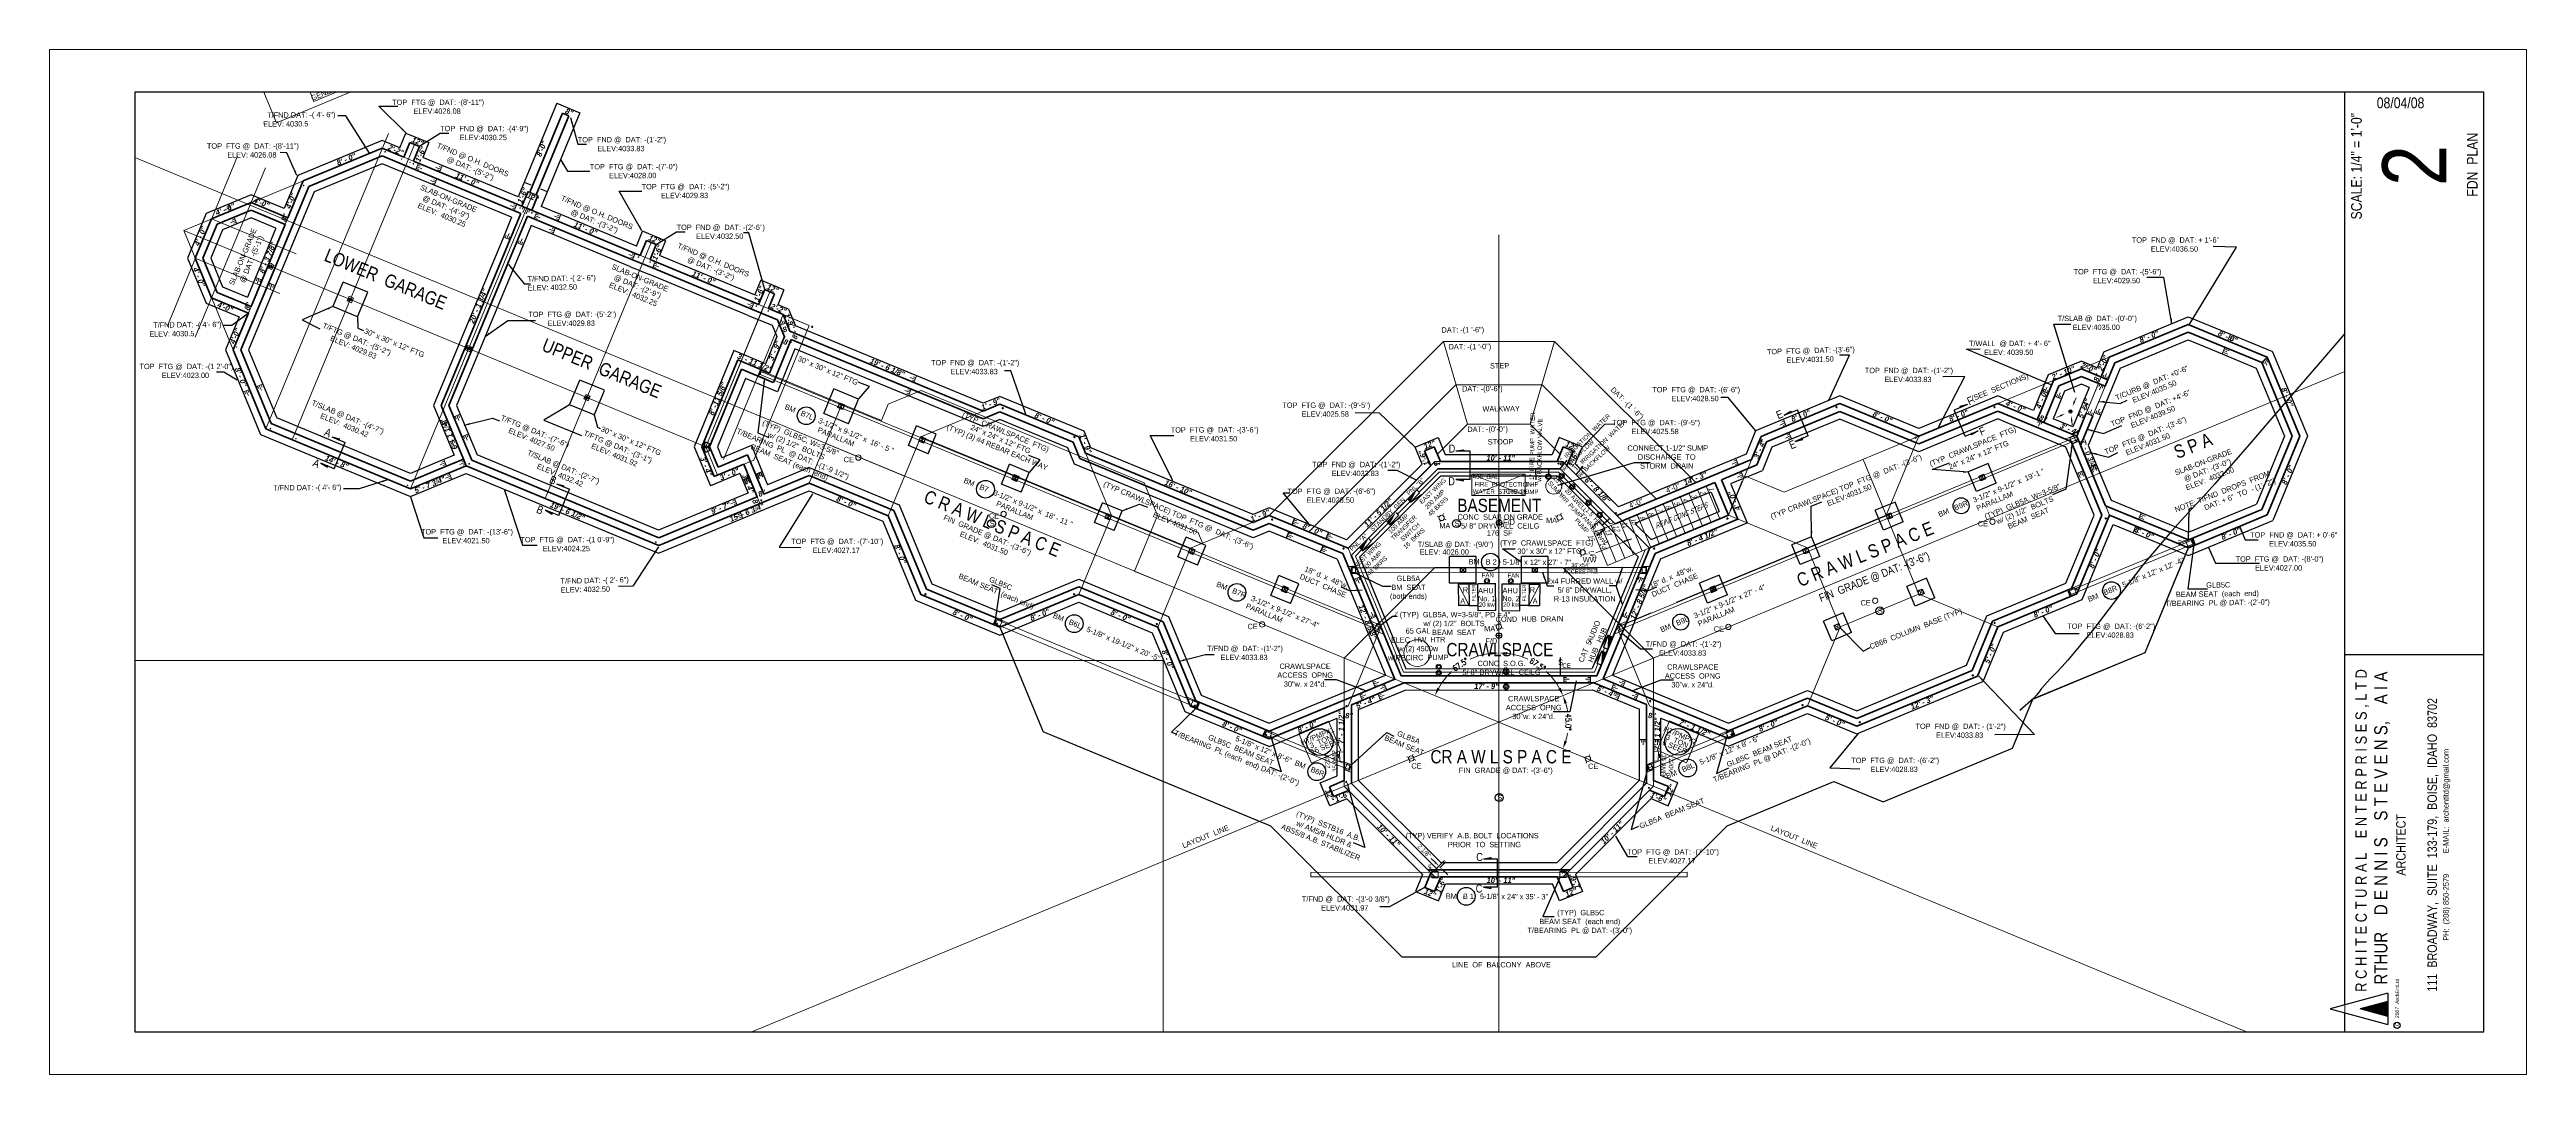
# Paper-space layout 'Foundation Plan' of a CAD drawing. Header units: inches. Extents: x -0.2 to 57.8, y -0.2 to 23.8.
# The model-space entities are those that its viewports show. They can reach past a viewport. Long polylines and large blocks are cut down to what shows.
import ezdxf

# ---------------------------------------------------------------- set-up
doc = ezdxf.new("R2010")
doc.units = ezdxf.units.IN
doc.header["$LTSCALE"] = 0.5
doc.header["$MEASUREMENT"] = 0
doc.header["$PDMODE"] = 1
for name, pattern in [('CENTER', [2, 1.25, -0.25, 0.25, -0.25]), ('DOT2', [0.125, 0, -0.125]), ('HIDDEN', [0.375, 0.25, -0.125]), ('HIDDEN2', [0.1875, 0.125, -0.0625])]:
    doc.linetypes.add(name, pattern=pattern)
doc.layers.get('Defpoints').update_dxf_attribs({"linetype": 'CONTINUOUS'})
for name, color, linetype, lineweight in [('BALCONY', 3, 'CONTINUOUS', 30), ('BEAMS TEXT', 3, 'CONTINUOUS', 20), ('CONCRETE', 7, 'CONTINUOUS', 30), ('ELEC', 6, 'CONTINUOUS', 20), ('FLOOR BEAMS', 3, 'HIDDEN', 20), ('FOOTING', 7, 'HIDDEN', 30), ('FOOTING TEXT', 7, 'CONTINUOUS', 9), ('FOUNDATION', 7, 'CONTINUOUS', 40), ('FOUNDATION TEXT', 7, 'CONTINUOUS', 9), ('GRID', 1, 'CENTER', 20), ('LAYOUT', 6, 'CONTINUOUS', 9), ('WALL FRAMING', 7, 'CONTINUOUS', 30)]:
    doc.layers.add(name, color=color, linetype=linetype, lineweight=lineweight)
for name, color, linetype in [('BSMT  FRAMING', 7, 'CONTINUOUS'), ('ELECTRICAL', 1, 'CONTINUOUS'), ('FL FRAMING STEEL', 7, 'CONTINUOUS'), ('HVAC', 7, 'CONTINUOUS'), ('LLMECH_EQUIP', 7, 'CONTINUOUS'), ('LLPLUMBING', 102, 'CONTINUOUS'), ('LLTEXT', 7, 'CONTINUOUS'), ('STAIRS', 47, 'CONTINUOUS'), ('STEEL', 5, 'CONTINUOUS'), ('TITLE BLOCK', 7, 'CONTINUOUS'), ('VX-TOPO-MAJR', 1, 'HIDDEN'), ('VX-TOPO-MINR', 255, 'HIDDEN2')]:
    doc.layers.add(name, color=color, linetype=linetype)
doc.styles.add('ARCH ENT', font='technical.ttf', dxfattribs={"height": 2})
doc.styles.add('ARCHENT', font='technical.ttf', dxfattribs={"height": 2})
doc.styles.add('ARCHENTLTD', font='technical.ttf', dxfattribs={"height": 6})
doc.styles.add('BEI', font='romans.shx', dxfattribs={"width": 0.75})
doc.styles.add('EXIST', font='romans.shx', dxfattribs={"width": 0.75, "oblique": 20, "height": 12})
doc.dimstyles.new('ARCHENT', dxfattribs={"dimtxt": 6, "dimasz": 6, "dimexe": 9, "dimexo": 3, "dimgap": 1, "dimtad": 0, "dimtoh": 1, "dimdec": 3, "dimzin": 0, "dimdsep": 46, "dimlunit": 4, "dimtxsty": 'ARCHENTLTD', "dimcen": 6, "dimaunit": 1, "dimadec": 0, "dimazin": 0, "dimtfac": 1, "dimtdec": 3, "dimtofl": 0, "dimtmove": 0, "dimatfit": 3, "dimfxl": 1, "dimfrac": 2, "dimtolj": 1, "dimtzin": 0, "dimarcsym": 0})
doc.dimstyles.new('ARCHENTLTD', dxfattribs={"dimtxt": 12, "dimasz": 6, "dimexe": 9, "dimexo": 3, "dimgap": 1, "dimtad": 0, "dimdec": 4, "dimzin": 1, "dimdsep": 46, "dimlunit": 4, "dimtxsty": 'ARCHENT', "dimcen": 6, "dimaunit": 1, "dimadec": 5, "dimazin": 0, "dimtfac": 1, "dimtdec": 4, "dimtofl": 0, "dimtmove": 0, "dimatfit": 3, "dimfxl": 1, "dimfrac": 2, "dimtolj": 1, "dimtzin": 0, "dimarcsym": 0})
doc.dimstyles.get("Standard").update_dxf_attribs({"dimscale": 50, "dimtxt": 0.18, "dimasz": 0.18, "dimexe": 0.18, "dimexo": 0.0625, "dimgap": 0.09, "dimtad": 0, "dimtoh": 1, "dimzin": 0, "dimdsep": 46, "dimtxsty": 'BEI', "dimcen": 0.09, "dimclrd": 256, "dimclre": 256, "dimclrt": 256, "dimadec": 1, "dimazin": 0, "dimtfac": 1, "dimtofl": 0, "dimtmove": 0, "dimatfit": 3, "dimfxl": 1, "dimtolj": 1, "dimtzin": 0, "dimlwd": -1, "dimlwe": -1, "dimarcsym": 0})

# ---------------------------------------------------------------- blocks, each defined once
blk = doc.blocks.new('ARCHENTLTD Title Block RIGHT 24x58.dwg')
at = {"layer": 'TITLE BLOCK'}
blk.add_hatch(color=1, dxfattribs=at).paths.add_polyline_path([(54.754, 1.713), (54.105, 1.537), (54.754, 1.361)])
at = {"layer": 'TITLE BLOCK', "lineweight": 9}
for p, q in [((0, 24), (0, 0)), ((58, 24), (0, 24)), ((58, 0), (58, 24)), ((0, 0), (58, 0))]:
    blk.add_line(p, q, dxfattribs=at)
at = {"layer": 'TITLE BLOCK', "color": 7, "ltscale": 0.5}
for p, q in [((57, 23), (2, 23)), ((2, 23), (2, 1)), ((53.75, 1.632), (53.75, 23)), ((57, 1), (57, 23)), ((53.75, 9.836), (57, 9.836)), ((53.75, 1), (53.75, 1.442)), ((2, 1), (57, 1))]:
    blk.add_line(p, q, dxfattribs=at)
at = {"layer": 'TITLE BLOCK', "ltscale": 0.5}
blk.add_line((57, 1), (57, 23), dxfattribs=at)
at = {"layer": 'TITLE BLOCK', "color": 7}
for p, q in [((54.754, 1.905), (53.401, 1.537)), ((54.754, 1.905), (54.754, 1.17)), ((54.754, 1.903), (54.754, 1.168)), ((53.401, 1.537), (54.754, 1.17)), ((54.754, 1.712), (54.105, 1.536)), ((54.754, 1.712), (54.105, 1.536)), ((54.754, 1.359), (54.105, 1.536)), ((54.754, 1.359), (54.105, 1.536))]:
    blk.add_line(p, q, dxfattribs=at)
blk.add_circle((54.971, 1.151), 0.0729, dxfattribs=at)
at = {"layer": 'TITLE BLOCK', "color": 7, "insert": (53.996, 5.377), "char_height": 0.26377, "attachment_point": 2, "rotation": 90, "style": 'ARCH ENT'}
blk.add_mtext('        R C H I T E C T U R A L    E N T E R P R I S E S , L T D\\P{\\H1.167x;        RTHUR    D E N N I S    S T E V E N S,    A I A\\P\\H0.7145x;ARCHITECT\\P\\P111  BROADWAY,  SUITE  133-179,  BOISE,  IDAHO  83702\\P\\H0.5999x;PH:  (208) 850-2579          E-MAIL:  archentltd@gmail.com}', dxfattribs=at)
at = {"layer": 'TITLE BLOCK', "color": 7, "insert": (54.93, 1.131), "char_height": 0.08743, "width": 1.22912, "attachment_point": 1, "rotation": 90, "style": 'ARCHENT'}
blk.add_mtext('C   2007  ArchEntLtd', dxfattribs=at)
blk = doc.blocks.new('*D34')
at = {"layer": 'Defpoints', "color": 0, "ltscale": 150, "transparency": 16777216}
for p in [(11336.4, 4496.8, -44590.3), (14529.7, 4138.2, -44590.3), (13445.9, 3646.6), (14529.7, 3176.8, -44590.3), (12016.7, 3096.3, -44590.3)]:
    blk.add_point(p, dxfattribs=at)
at = {"layer": 'LAYOUT', "ltscale": 150, "transparency": 16777216}
for start, end in [(9.2836, 15.9025), (344.1589, 350.7778)]:
    blk.add_arc((13368.6, 3656.8), 78, start, end, dxfattribs=at)
for points in [[(13442.1, 3677.6), (13445, 3678.6), (13440.6, 3686.6)], [(13445, 3635), (13442.1, 3636), (13440.6, 3627)]]:
    blk.add_solid(points, dxfattribs=at)
at = {"layer": 'LAYOUT', "color": 6, "ltscale": 150, "transparency": 16777216, "insert": (13446.5, 3656.8), "char_height": 6.25, "attachment_point": 5, "rotation": 270.0307, "style": 'BEI'}
blk.add_mtext('\\A1;45.0°', dxfattribs=at)
blk = doc.blocks.new('*D35')
at = {"layer": 'Defpoints', "color": 0, "ltscale": 150, "transparency": 16777216}
for p in [(13368.6, 4764.1, -44590.3), (14530, 4138.3, -44590.3), (13423.7, 3711.8), (12017, 3096.4, -44590.3), (13368.9, 2918.1, -44590.3)]:
    blk.add_point(p, dxfattribs=at)
at = {"layer": 'LAYOUT', "ltscale": 150, "transparency": 16777216}
for start, end in [(65.4639, 83.3705), (29.1593, 47.0659)]:
    blk.add_arc((13368.8, 3656.9), 77.7, start, end, dxfattribs=at)
for points in [[(13377.7, 3732.6), (13377.9, 3735.6), (13368.8, 3734.6)], [(13438, 3695.4), (13435.3, 3694.1), (13440.6, 3686.6)]]:
    blk.add_solid(points, dxfattribs=at)
at = {"layer": 'LAYOUT', "color": 6, "lineweight": 9, "ltscale": 150, "transparency": 16777216, "insert": (13412, 3721.5), "char_height": 6.25, "attachment_point": 5, "rotation": 326.2649, "style": 'BEI'}
blk.add_mtext('\\A1;67.5°', dxfattribs=at)
blk = doc.blocks.new('*D36')
at = {"layer": 'Defpoints', "color": 0, "ltscale": 150, "transparency": 16777216}
for p in [(13368.2, 4764.1, -44590.3), (12207, 4138.1, -44590.3), (13338.5, 3728.7), (14720.2, 3096.6, -44590.3), (13368.3, 2918.1, -44590.3)]:
    blk.add_point(p, dxfattribs=at)
at = {"layer": 'LAYOUT', "ltscale": 150, "transparency": 16777216}
for start, end in [(96.641, 114.5476), (132.9456, 150.8522)]:
    blk.add_arc((13368.3, 3656.9), 77.7, start, end, dxfattribs=at)
for points in [[(13359.2, 3735.6), (13359.4, 3732.6), (13368.3, 3734.6)], [(13301.8, 3694.1), (13299.1, 3695.4), (13296.5, 3686.6)]]:
    blk.add_solid(points, dxfattribs=at)
at = {"layer": 'LAYOUT', "color": 6, "lineweight": 9, "ltscale": 150, "transparency": 16777216, "insert": (13325.1, 3721.5), "char_height": 6.25, "attachment_point": 5, "rotation": 33.7466, "style": 'BEI'}
blk.add_mtext('\\A1;67.5°', dxfattribs=at)

msp = doc.modelspace()

# ---------------------------------------------------------------- hatches: boundary and pattern name
at = {"layer": 'ELEC', "linetype": 'DOT2', "lineweight": 15, "ltscale": 25}
for color, points in [(1, [(13276.307, 3918.034), (13265.417, 3907.432), (13268.936, 3903.824), (13268.936, 3903.824)]), (3, [(13252.681, 3892.606), (13241.791, 3882.004), (13245.31, 3878.396), (13245.31, 3878.396)]), (1, [(13222.001, 3863.535), (13211.112, 3852.934), (13214.63, 3849.326), (13214.63, 3849.326)]), (7, [(13490.418, 3739.069), (13496.131, 3753.152), (13491.459, 3755.043), (13491.459, 3755.043)]), (7, [(13483.427, 3721.214), (13489.14, 3735.297), (13484.468, 3737.188), (13484.468, 3737.188)])]:
    msp.add_hatch(color=color, dxfattribs=at).paths.add_polyline_path(points)
at = {"layer": 'STEEL', "linetype": 'Continuous', "lineweight": 20, "ltscale": 15}
h = msp.add_hatch(color=256, dxfattribs=at)
h.paths.add_polyline_path([(11984.91, 4168.13, -0.08464779), (11984.977, 4168.237), (11985.631, 4167.966, -0.08464779), (11985.603, 4167.843, -1)])
h.paths.add_polyline_path([(11985.631, 4167.966), (11984.977, 4168.237, -0.3013559), (11985.378, 4168.341), (11985.421, 4168.323, -0.3013559)])
h = msp.add_hatch(color=256, dxfattribs=at)
h.paths.add_polyline_path([(11986.44, 4171.824, 0.08464779), (11986.412, 4171.701), (11987.066, 4171.431, 0.08464779), (11987.133, 4171.537, 1)])
h.paths.add_polyline_path([(11987.066, 4171.431), (11986.412, 4171.701, 0.3013559), (11986.622, 4171.344), (11986.665, 4171.326, 0.3013559)])
h = msp.add_hatch(color=256, dxfattribs=at)
h.paths.add_polyline_path([(11989.274, 4166.322, 0.08464779), (11989.302, 4166.445), (11988.649, 4166.716, 0.08464779), (11988.581, 4166.609, 1)])
h.paths.add_polyline_path([(11988.649, 4166.716), (11989.302, 4166.445, 0.3013559), (11989.093, 4166.803), (11989.05, 4166.821, 0.3013559)])
h = msp.add_hatch(color=256, dxfattribs=at)
h.paths.add_polyline_path([(11990.805, 4170.017, -0.08464779), (11990.737, 4169.91), (11990.084, 4170.181, -0.08464779), (11990.112, 4170.304, -1)])
h.paths.add_polyline_path([(11990.084, 4170.181), (11990.737, 4169.91, -0.3013559), (11990.336, 4169.805), (11990.293, 4169.823, -0.3013559)])
h = msp.add_hatch(color=256, dxfattribs=at)
h.paths.add_polyline_path([(12076.106, 4134.636, 0.08464779), (12076.078, 4134.513), (12076.731, 4134.242, 0.08464779), (12076.798, 4134.349, 1)])
h.paths.add_polyline_path([(12076.731, 4134.242), (12076.078, 4134.513, 0.3013559), (12076.287, 4134.155), (12076.33, 4134.137, 0.3013559)])
h = msp.add_hatch(color=256, dxfattribs=at)
h.paths.add_polyline_path([(12074.575, 4130.941, -0.08464779), (12074.642, 4131.048), (12075.296, 4130.777, -0.08464779), (12075.268, 4130.654, -1)])
h.paths.add_polyline_path([(12075.296, 4130.777), (12074.642, 4131.048, -0.3013559), (12075.044, 4131.153), (12075.087, 4131.135, -0.3013559)])
h = msp.add_hatch(color=256, dxfattribs=at)
h.paths.add_polyline_path([(12078.939, 4129.134, 0.08464779), (12078.967, 4129.257), (12078.314, 4129.527, 0.08464779), (12078.247, 4129.421, 1)])
h.paths.add_polyline_path([(12078.314, 4129.527), (12078.967, 4129.257, 0.3013559), (12078.758, 4129.614), (12078.715, 4129.632, 0.3013559)])
h = msp.add_hatch(color=256, dxfattribs=at)
h.paths.add_polyline_path([(12080.47, 4132.828, -0.08464779), (12080.402, 4132.721), (12079.749, 4132.992, -0.08464779), (12079.777, 4133.115, -1)])
h.paths.add_polyline_path([(12079.749, 4132.992), (12080.402, 4132.721, -0.3013559), (12080.001, 4132.617), (12079.958, 4132.635, -0.3013559)])
h = msp.add_hatch(color=256, dxfattribs=at)
h.paths.add_polyline_path([(12209.105, 4079.493, 0.08464779), (12209.077, 4079.37), (12209.731, 4079.099, 0.08464779), (12209.798, 4079.206, 1)])
h.paths.add_polyline_path([(12209.731, 4079.099), (12209.077, 4079.37, 0.3013559), (12209.287, 4079.012), (12209.33, 4078.995, 0.3013559)])
h = msp.add_hatch(color=256, dxfattribs=at)
h.paths.add_polyline_path([(12207.575, 4075.799, -0.08464779), (12207.642, 4075.905), (12208.296, 4075.634, -0.08464779), (12208.268, 4075.512, -1)])
h.paths.add_polyline_path([(12208.296, 4075.634), (12207.642, 4075.905, -0.3013559), (12208.043, 4076.01), (12208.086, 4075.992, -0.3013559)])
h = msp.add_hatch(color=256, dxfattribs=at)
h.paths.add_polyline_path([(12211.939, 4073.991, 0.08464779), (12211.967, 4074.114), (12211.313, 4074.385, 0.08464779), (12211.246, 4074.278, 1)])
h.paths.add_polyline_path([(12211.313, 4074.385), (12211.967, 4074.114, 0.3013559), (12211.757, 4074.471), (12211.714, 4074.489, 0.3013559)])
h = msp.add_hatch(color=256, dxfattribs=at)
h.paths.add_polyline_path([(12213.469, 4077.685, -0.08464779), (12213.402, 4077.578), (12212.748, 4077.849, -0.08464779), (12212.776, 4077.972, -1)])
h.paths.add_polyline_path([(12212.748, 4077.849), (12213.402, 4077.578, -0.3013559), (12213.001, 4077.474), (12212.958, 4077.492, -0.3013559)])
h = msp.add_hatch(color=256, dxfattribs=at)
h.paths.add_polyline_path([(12342.114, 4024.308, 0.08464779), (12342.086, 4024.185), (12342.74, 4023.914, 0.08464779), (12342.807, 4024.021, 1)])
h.paths.add_polyline_path([(12342.74, 4023.914), (12342.086, 4024.185, 0.3013559), (12342.296, 4023.828), (12342.339, 4023.81, 0.3013559)])
h = msp.add_hatch(color=256, dxfattribs=at)
h.paths.add_polyline_path([(12346.478, 4022.5, -0.08464779), (12346.411, 4022.394), (12345.758, 4022.665, -0.08464779), (12345.785, 4022.787, -1)])
h.paths.add_polyline_path([(12345.758, 4022.665), (12346.411, 4022.394, -0.3013559), (12346.01, 4022.289), (12345.967, 4022.307, -0.3013559)])
h = msp.add_hatch(color=256, dxfattribs=at)
h.paths.add_polyline_path([(12340.584, 4020.614, -0.08464779), (12340.651, 4020.721), (12341.305, 4020.45, -0.08464779), (12341.277, 4020.327, -1)])
h.paths.add_polyline_path([(12341.305, 4020.45), (12340.651, 4020.721, -0.3013559), (12341.052, 4020.825), (12341.095, 4020.807, -0.3013559)])
h = msp.add_hatch(color=256, dxfattribs=at)
h.paths.add_polyline_path([(12344.948, 4018.806, 0.08464779), (12344.976, 4018.929), (12344.322, 4019.2, 0.08464779), (12344.255, 4019.093, 1)])
h.paths.add_polyline_path([(12344.322, 4019.2), (12344.976, 4018.929, 0.3013559), (12344.767, 4019.287), (12344.723, 4019.305, 0.3013559)])
at = {"layer": 'WALL FRAMING', "lineweight": 9, "ltscale": 150}
for points in [[(12117.002, 4297.945, 1), (12116.377, 4297.945, 1)], [(12135.576, 4289.818, 1), (12134.951, 4289.818, 1)], [(12144.94, 4285.994, 1), (12144.315, 4285.994, 1)], [(12148.791, 4284.34, 1), (12148.166, 4284.34, 1)], [(12025.323, 4259.999, 1), (12024.698, 4259.999, 1)], [(12268.596, 4234.684, 1), (12267.971, 4234.684, 1)], [(12281.818, 4229.199, 1), (12281.193, 4229.199, 1)], [(12401.631, 4179.538, 1), (12401.006, 4179.538, 1)], [(11988.922, 4171.899, 1), (11989.155, 4172.479, 1)], [(12414.846, 4174.061, 1), (12414.221, 4174.061, 1)], [(12534.294, 4124.494, 1), (12533.669, 4124.494, 1)], [(12547.509, 4119.016, 1), (12546.884, 4119.016, 1)], [(12597.091, 4101.185, 1), (12596.466, 4101.185, 1)], [(11950.092, 4078.487, 1), (11949.467, 4078.487, 1)], [(12811.19, 4009.664, 1), (12810.565, 4009.664, 1)], [(13748.399, 4010.784, 1), (13747.774, 4010.784, 1)], [(13748.399, 4010.784, 1), (13747.774, 4010.784, 1)], [(13925.842, 4010.878, 1), (13925.217, 4010.878, 1)], [(13925.842, 4010.878, 1), (13925.217, 4010.878, 1)], [(11988.046, 3986.812, 1), (11987.421, 3986.812, 1)], [(12016.671, 3975.463, 1), (12016.046, 3975.463, 1)], [(12891.645, 3977.231, 1), (12891.02, 3977.231, 1)], [(13663.789, 3972.504, 1), (13663.164, 3972.504, 1)], [(13663.789, 3972.504, 1), (13663.164, 3972.504, 1)], [(13837.146, 3976.597, 1), (13836.521, 3976.597, 1)], [(13837.146, 3976.597, 1), (13836.521, 3976.597, 1)], [(14017.968, 3972.788, 1), (14017.343, 3972.788, 1)], [(14017.968, 3972.788, 1), (14017.343, 3972.788, 1)], [(12211.411, 3947.132, 1), (12210.786, 3947.132, 1)], [(13301.718, 3947.341, 1), (13301.093, 3947.341, 1)], [(13435.924, 3947.603, 1), (13435.299, 3947.603, 1)], [(12142.151, 3922.935, 1), (12141.526, 3922.935, 1)], [(12539.343, 3906.371, 1), (12539.585, 3905.795, 1)], [(13114.062, 3884.558, 1), (13113.437, 3884.558, 1)], [(13500.308, 3891.66, 1), (13499.683, 3891.66, 1)], [(13625.058, 3885.472, -1), (13625.576, 3885.821, -1)], [(13625.058, 3885.472, -1), (13625.576, 3885.821, -1)], [(14050.851, 3885.854, 1), (14050.226, 3885.854, 1)], [(14050.851, 3885.854, 1), (14050.226, 3885.854, 1)], [(12421.275, 3859.14, 1), (12420.65, 3859.14, 1)], [(12421.275, 3859.14, 1), (12420.65, 3859.14, 1)], [(12421.307, 3859.185, 1), (12420.682, 3859.185, 1)], [(12421.307, 3859.14, 1), (12420.682, 3859.14, 1)], [(13194.267, 3851.963, 1), (13193.642, 3851.963, 1)], [(13543.323, 3852.155, 1), (13542.974, 3851.636, 1)], [(12724.216, 3800.599, 1), (12723.591, 3800.599, 1)], [(12891.267, 3800.648, 1), (12890.642, 3800.648, 1)], [(14017.995, 3806.44, 1), (14017.37, 3806.44, 1)], [(14017.995, 3806.44, 1), (14017.37, 3806.44, 1)], [(12804.528, 3767.334, 1), (12803.903, 3767.334, 1)], [(12984.181, 3767.102, 1), (12983.556, 3767.102, 1)], [(13232.042, 3766.921, 1), (13231.417, 3766.921, 1)], [(13925.474, 3768.081, -1), (13925.915, 3768.523, -1)], [(13925.474, 3768.081, -1), (13925.915, 3768.523, -1)], [(13900.866, 3709.17, -1), (13901.308, 3709.612, -1)], [(13900.866, 3709.17, -1), (13901.308, 3709.612, -1)], [(13027.1, 3675.356, 1), (13026.475, 3675.356, 1)], [(13197.04, 3674.944, -1), (13197.614, 3674.697, -1)], [(13538.407, 3680.758, -1), (13538.849, 3680.317, -1)], [(13710.144, 3675.946, 1), (13709.519, 3675.946, 1)], [(13710.144, 3675.946, 1), (13709.519, 3675.946, 1)], [(13774.401, 3656.68, 1), (13773.776, 3656.68, 1)], [(13774.401, 3656.68, 1), (13773.776, 3656.68, 1)], [(13107.411, 3642.091, 1), (13106.786, 3642.091, 1)], [(13630.285, 3642.797, 1), (13629.66, 3642.797, 1)], [(13630.285, 3642.797, 1), (13629.66, 3642.797, 1)], [(13197.3, 3589.621, 1), (13196.675, 3589.621, 1)], [(13537.475, 3583.003, 1), (13536.85, 3583.003, 1)], [(13295.458, 3489.139, 1), (13295.457, 3489.764, 1)], [(13442.364, 3487.835, -1), (13442.364, 3488.46, -1)]]:
    msp.add_hatch(color=256, dxfattribs=at).paths.add_polyline_path(points)

# ---------------------------------------------------------------- linework, layer by layer
at = {"layer": 'BALCONY', "linetype": 'HIDDEN', "lineweight": 25, "ltscale": 150}
for p, q in [((14094.825, 3735.164), (14143.517, 3852.955)), ((14094.825, 3735.206), (14143.449, 3852.831)), ((13968.666, 3682.843), (14094.825, 3735.206)), ((13968.666, 3682.802), (14094.825, 3735.164)), ((13945.775, 3627.427), (13968.666, 3682.802)), ((13800.484, 3567.175), (13945.775, 3627.427)), ((13745.038, 3590.095), (13800.484, 3567.175))]:
    msp.add_line(p, q, dxfattribs=at)
at = {"layer": 'BALCONY', "color": 3, "linetype": 'HIDDEN', "lineweight": 25, "ltscale": 150}
for p, q in [((12807.572, 3763.42), (12856.226, 3645.877)), ((13112.182, 3539.939), (12856.225, 3645.881)), ((13625.214, 3540.403), (13745.038, 3590.136)), ((13259.382, 3392.882), (13112.182, 3539.939)), ((13477.943, 3392.989), (13625.214, 3540.403)), ((13259.382, 3392.882), (13477.943, 3392.989))]:
    msp.add_line(p, q, dxfattribs=at)
at = {"layer": 'BEAMS TEXT', "linetype": 'Continuous', "lineweight": 30, "ltscale": 75}
for centre, radius in [((12589.918, 4001.181), 10), ((12791.4, 3918.592), 10), ((13888.01, 3899.967), 9), ((13359.037, 3836.75), 10), ((14057.068, 3804.712), 10), ((13074, 3802.618), 10), ((12891.211, 3767.502), 10), ((13572.793, 3769.339), 9), ((13163.728, 3601.144), 10), ((13580.719, 3605.322), 10), ((13331.776, 3461.076), 10)]:
    msp.add_circle(centre, radius, dxfattribs=at)
at = {"layer": 'BSMT  FRAMING', "linetype": 'Continuous', "lineweight": 9, "ltscale": 1.5}
for p, q in [((13337.965, 3935.718), (13397.965, 3911.718)), ((13337.965, 3911.718), (13397.965, 3935.718))]:
    msp.add_line(p, q, dxfattribs=at)
at = {"layer": 'BSMT  FRAMING', "linetype": 'Continuous', "lineweight": 20, "ltscale": 1.5}
for p, q in [((13397.965, 3935.718), (13337.965, 3935.718)), ((13337.965, 3935.718), (13337.965, 3911.718)), ((13397.965, 3911.718), (13397.965, 3935.718)), ((13337.965, 3911.718), (13397.965, 3911.718))]:
    msp.add_line(p, q, dxfattribs=at)
at = {"layer": 'BSMT  FRAMING', "color": 1, "linetype": 'Continuous', "lineweight": 30, "ltscale": 1.5}
for p, q in [((13269.064, 3903.936), (13279.379, 3914.626)), ((13269.064, 3903.936), (13281.602, 3912.5)), ((13276.379, 3917.938), (13279.379, 3914.626)), ((13214.758, 3849.437), (13225.074, 3860.128)), ((13214.758, 3849.437), (13227.296, 3858.001)), ((13222.048, 3863.468), (13225.074, 3860.128))]:
    msp.add_line(p, q, dxfattribs=at)
at = {"layer": 'BSMT  FRAMING', "color": 3, "linetype": 'Continuous', "lineweight": 30, "ltscale": 1.5}
for p, q in [((13245.438, 3878.508), (13255.813, 3889.26)), ((13245.438, 3878.508), (13257.975, 3887.072)), ((13252.829, 3892.555), (13255.813, 3889.26))]:
    msp.add_line(p, q, dxfattribs=at)
at = {"layer": 'BSMT  FRAMING', "color": 5, "lineweight": 9, "ltscale": 1.5}
for p, q in [((13366.715, 3880.96), (13370.564, 3880.96)), ((13367.737, 3882.326), (13369.573, 3882.326)), ((13367.737, 3879.831), (13369.573, 3879.831)), ((13366.457, 3754.192), (13370.306, 3754.192)), ((13367.479, 3755.558), (13369.315, 3755.558)), ((13367.479, 3753.063), (13369.315, 3753.063))]:
    msp.add_line(p, q, dxfattribs=at)
at = {"layer": 'BSMT  FRAMING', "color": 7, "linetype": 'Continuous', "lineweight": 30, "ltscale": 1.5}
for p, q in [((13491.387, 3754.889), (13483.346, 3742.01)), ((13491.387, 3754.889), (13486.122, 3740.648)), ((13484.396, 3737.034), (13476.355, 3724.155)), ((13478.762, 3722.874), (13484.151, 3737.069)), ((13490.543, 3738.666), (13486.122, 3740.648)), ((13483.552, 3720.811), (13479.131, 3722.793))]:
    msp.add_line(p, q, dxfattribs=at)
at = {"layer": 'BSMT  FRAMING', "color": 5, "lineweight": 20, "ltscale": 1.5}
msp.add_circle((13276.677, 3734.461), 15, dxfattribs=at)
at = {"layer": 'CONCRETE', "ltscale": 1.5}
msp.add_line((12277.26, 4253.304), (12288.345, 4248.71), dxfattribs=at)
at = {"layer": 'CONCRETE', "lineweight": 20, "ltscale": 75}
for p, q in [((13306.261, 4084.702), (13110.425, 3888.918)), ((13306.261, 4084.702), (13430.59, 4084.689)), ((13589.704, 3926.042), (13430.821, 4084.785)), ((13320.252, 4036.122), (13154.719, 3870.632)), ((13320.252, 4036.122), (13416.629, 4036.112)), ((13545.359, 3907.636), (13416.661, 4036.221)), ((13333.045, 3991.7), (13299.335, 3957.998)), ((13333.045, 3991.7), (13403.678, 3991.692)), ((13437.281, 3958.119), (13403.678, 3991.692))]:
    msp.add_line(p, q, dxfattribs=at)
at = {"layer": 'CONCRETE', "lineweight": 9, "ltscale": 50}
for p, q in [((14009.897, 4007.077), (14009.897, 4005.229)), ((14010.897, 4007.528), (14010.851, 4004.516)), ((14011.747, 4007.019), (14011.776, 4005.17))]:
    msp.add_line(p, q, dxfattribs=at)
at = {"layer": 'CONCRETE', "lineweight": 20, "ltscale": 1.5}
for p, q in [((13296.783, 3499.269), (13292.539, 3503.51)), ((13295.458, 3489.453), (13300.535, 3494.535)), ((13300.535, 3494.535), (13307.389, 3501.396)), ((13302.048, 3493.024), (13308.902, 3499.885)), ((13306.786, 3489.277), (13311.03, 3485.036))]:
    msp.add_line(p, q, dxfattribs=at)
at = {"layer": 'CONCRETE', "lineweight": 9, "ltscale": 50}
msp.add_circle((14010.877, 4006.01), 2, dxfattribs=at)
at = {"layer": 'CONCRETE', "lineweight": 20, "ltscale": 1.5}
for points in [[(13297.49, 3499.977), (13296.077, 3498.562), (13301.028, 3495.029)], [(13307.492, 3489.984), (13306.079, 3488.569), (13302.541, 3493.517)]]:
    msp.add_solid(points, dxfattribs=at)
at = {"layer": 'ELEC', "color": 3, "linetype": 'Continuous', "lineweight": 30, "ltscale": 0.75}
for p, q in [((13424.162, 3941.491), (13424.183, 3935.653)), ((13484.346, 3878.222), (13492.282, 3885.154)), ((13471.881, 3874.263), (13480.913, 3882.152)), ((13478.897, 3866.534), (13487.779, 3874.292)), ((13437.424, 3729.574), (13437.343, 3708.867))]:
    msp.add_line(p, q, dxfattribs=at)
at = {"layer": 'ELEC', "color": 3, "linetype": 'Continuous', "ltscale": 0.75}
for p, q in [((13424.055, 3935.665), (13421.49, 3931.18)), ((13426.671, 3931.234), (13421.49, 3931.18)), ((13424.183, 3935.653), (13421.617, 3931.169)), ((13426.799, 3931.222), (13421.617, 3931.169)), ((13424.055, 3935.665), (13426.671, 3931.234)), ((13424.183, 3935.653), (13426.799, 3931.222)), ((13469.865, 3900.501), (13466.274, 3904.238)), ((13469.866, 3900.502), (13466.275, 3904.238)), ((13469.993, 3900.49), (13466.402, 3904.226)), ((13469.994, 3900.49), (13466.403, 3904.227)), ((13471.298, 3905.443), (13469.865, 3900.501)), ((13471.298, 3905.444), (13469.866, 3900.502)), ((13471.426, 3905.432), (13469.993, 3900.49)), ((13471.426, 3905.432), (13469.994, 3900.49)), ((13472.328, 3906.421), (13471.291, 3905.437)), ((13472.329, 3906.421), (13471.291, 3905.437)), ((13472.456, 3906.409), (13471.418, 3905.425)), ((13472.457, 3906.41), (13471.419, 3905.426)), ((13482.394, 3886.793), (13478.803, 3890.529)), ((13482.395, 3886.793), (13478.804, 3890.53)), ((13482.522, 3886.782), (13478.931, 3890.518)), ((13482.523, 3886.782), (13478.932, 3890.518)), ((13483.827, 3891.735), (13482.394, 3886.793)), ((13483.827, 3891.736), (13482.395, 3886.793)), ((13483.955, 3891.724), (13482.522, 3886.782)), ((13483.955, 3891.724), (13482.523, 3886.782)), ((13484.858, 3892.713), (13483.82, 3891.729)), ((13484.857, 3892.712), (13483.82, 3891.728)), ((13484.985, 3892.701), (13483.947, 3891.717)), ((13484.986, 3892.701), (13483.948, 3891.717)), ((13352.474, 3816.582), (13357.656, 3816.635)), ((13355.091, 3812.151), (13357.656, 3816.635)), ((13379.27, 3816.723), (13384.452, 3816.776)), ((13381.887, 3812.292), (13379.27, 3816.723)), ((13381.887, 3812.292), (13384.452, 3816.776))]:
    msp.add_line(p, q, dxfattribs=at)
at = {"layer": 'ELEC', "color": 3, "linetype": 'Continuous', "ltscale": 0.375}
for p, q in [((13421.49, 3931.18), (13424.055, 3935.665)), ((13426.671, 3931.234), (13421.49, 3931.18)), ((13421.617, 3931.169), (13424.183, 3935.653)), ((13426.799, 3931.222), (13421.617, 3931.169)), ((13424.055, 3935.665), (13426.671, 3931.234)), ((13424.183, 3935.653), (13426.799, 3931.222)), ((13466.267, 3904.24), (13471.291, 3905.446)), ((13466.268, 3904.24), (13471.291, 3905.446)), ((13469.865, 3900.501), (13466.274, 3904.238)), ((13469.866, 3900.502), (13466.275, 3904.238)), ((13466.395, 3904.228), (13471.418, 3905.434)), ((13466.396, 3904.229), (13471.419, 3905.435)), ((13469.993, 3900.49), (13466.402, 3904.226)), ((13469.994, 3900.49), (13466.403, 3904.227)), ((13471.298, 3905.443), (13469.865, 3900.501)), ((13471.298, 3905.444), (13469.866, 3900.502)), ((13471.426, 3905.432), (13469.993, 3900.49)), ((13471.426, 3905.432), (13469.994, 3900.49)), ((13478.796, 3890.532), (13483.82, 3891.738)), ((13478.797, 3890.532), (13483.82, 3891.738)), ((13482.394, 3886.793), (13478.803, 3890.529)), ((13482.395, 3886.793), (13478.804, 3890.53)), ((13478.924, 3890.52), (13483.947, 3891.726)), ((13478.925, 3890.521), (13483.948, 3891.727)), ((13482.522, 3886.782), (13478.931, 3890.518)), ((13482.523, 3886.782), (13478.932, 3890.518)), ((13483.827, 3891.735), (13482.394, 3886.793)), ((13483.827, 3891.736), (13482.395, 3886.793)), ((13483.955, 3891.724), (13482.522, 3886.782)), ((13483.955, 3891.724), (13482.523, 3886.782)), ((13352.474, 3816.582), (13357.656, 3816.635)), ((13355.091, 3812.151), (13352.474, 3816.582)), ((13357.656, 3816.635), (13355.091, 3812.151)), ((13379.27, 3816.723), (13384.452, 3816.776)), ((13381.887, 3812.292), (13379.27, 3816.723)), ((13384.452, 3816.776), (13381.887, 3812.292))]:
    msp.add_line(p, q, dxfattribs=at)
at = {"layer": 'ELEC', "color": 1, "linetype": 'Continuous', "ltscale": 0.75}
for p, q in [((13441.171, 3935.699), (13436.148, 3934.493)), ((13439.738, 3930.757), (13436.148, 3934.493)), ((13441.299, 3935.687), (13436.276, 3934.482)), ((13439.866, 3930.745), (13436.276, 3934.482)), ((13441.171, 3935.699), (13439.738, 3930.757)), ((13441.299, 3935.687), (13439.866, 3930.745)), ((13442.209, 3936.683), (13441.171, 3935.699)), ((13442.337, 3936.671), (13441.299, 3935.687)), ((13453.139, 3923.623), (13448.115, 3922.417)), ((13451.706, 3918.681), (13448.115, 3922.417)), ((13453.266, 3923.611), (13448.243, 3922.406)), ((13451.834, 3918.669), (13448.243, 3922.406)), ((13453.139, 3923.623), (13451.706, 3918.681)), ((13453.266, 3923.611), (13451.834, 3918.669)), ((13454.176, 3924.607), (13453.139, 3923.623)), ((13454.304, 3924.596), (13453.266, 3923.611)), ((13298.249, 3720.417), (13303.429, 3720.573)), ((13300.953, 3716.039), (13298.249, 3720.417)), ((13300.953, 3716.039), (13303.429, 3720.573)), ((13298.249, 3713.564), (13303.429, 3713.721)), ((13300.953, 3709.187), (13298.249, 3713.564)), ((13300.953, 3709.187), (13303.429, 3713.721))]:
    msp.add_line(p, q, dxfattribs=at)
at = {"layer": 'ELEC', "color": 1, "linetype": 'Continuous', "ltscale": 0.375}
for p, q in [((13436.148, 3934.493), (13441.171, 3935.699)), ((13439.738, 3930.757), (13436.148, 3934.493)), ((13436.276, 3934.482), (13441.299, 3935.687)), ((13439.866, 3930.745), (13436.276, 3934.482)), ((13441.171, 3935.699), (13439.738, 3930.757)), ((13441.299, 3935.687), (13439.866, 3930.745)), ((13448.115, 3922.417), (13453.139, 3923.623)), ((13451.706, 3918.681), (13448.115, 3922.417)), ((13448.243, 3922.406), (13453.266, 3923.611)), ((13451.834, 3918.669), (13448.243, 3922.406)), ((13453.139, 3923.623), (13451.706, 3918.681)), ((13453.266, 3923.611), (13451.834, 3918.669)), ((13298.249, 3720.417), (13303.429, 3720.573)), ((13300.953, 3716.039), (13298.249, 3720.417)), ((13303.429, 3720.573), (13300.953, 3716.039)), ((13298.249, 3713.564), (13303.429, 3713.721)), ((13300.953, 3709.187), (13298.249, 3713.564)), ((13303.429, 3713.721), (13300.953, 3709.187))]:
    msp.add_line(p, q, dxfattribs=at)
at = {"layer": 'ELEC', "color": 3, "linetype": 'Continuous', "ltscale": 150}
for p, q in [((13301.357, 3887.535), (13299.192, 3888.43)), ((13305.266, 3889.147), (13306.127, 3891.231)), ((13309.141, 3884.317), (13306.902, 3885.243)), ((13433.842, 3887.998), (13431.677, 3888.893)), ((13434.604, 3881.997), (13435.459, 3884.066)), ((13437.751, 3889.611), (13438.613, 3891.694)), ((13441.626, 3884.781), (13439.387, 3885.706)), ((13302.119, 3881.534), (13302.974, 3883.602)), ((13459.816, 3848.795), (13457.651, 3849.69)), ((13460.578, 3842.794), (13461.433, 3844.862)), ((13463.699, 3850.521), (13464.554, 3852.59)), ((13467.6, 3845.577), (13465.361, 3846.503)), ((13365.638, 3765.414), (13363.473, 3766.309)), ((13366.399, 3759.413), (13367.255, 3761.481)), ((13369.547, 3767.026), (13370.408, 3769.11)), ((13373.421, 3762.196), (13371.182, 3763.122)), ((13271.108, 3618.724), (13271.969, 3620.808)), ((13469.721, 3618.371), (13470.583, 3620.455)), ((13267.199, 3617.112), (13265.034, 3618.007)), ((13267.96, 3611.11), (13268.816, 3613.179)), ((13274.982, 3613.894), (13272.743, 3614.819)), ((13465.812, 3616.759), (13463.647, 3617.654)), ((13466.574, 3610.758), (13467.429, 3612.826)), ((13473.596, 3613.541), (13471.357, 3614.467))]:
    msp.add_line(p, q, dxfattribs=at)
at = {"layer": 'ELEC', "color": 3, "linetype": 'Continuous', "lineweight": 30, "ltscale": 25}
msp.add_line((13480.913, 3882.152), (13487.779, 3874.292), dxfattribs=at)
at = {"layer": 'ELEC', "color": 1, "linetype": 'Continuous', "lineweight": 15, "ltscale": 25}
for p, q in [((13189.328, 3620.651), (13187.968, 3620.598)), ((13187.968, 3620.598), (13188.244, 3616.472)), ((13189.36, 3620.664), (13188, 3620.611)), ((13188, 3620.611), (13188.276, 3616.485)), ((13194.282, 3623.468), (13189.354, 3623.154)), ((13189.354, 3623.154), (13189.676, 3612.707)), ((13194.314, 3623.482), (13189.386, 3623.167)), ((13189.386, 3623.167), (13189.708, 3612.721)), ((13542.765, 3623.702), (13547.694, 3623.394)), ((13542.797, 3623.715), (13547.726, 3623.407)), ((13547.694, 3623.394), (13547.386, 3612.947)), ((13547.726, 3623.407), (13547.418, 3612.96)), ((13547.723, 3620.891), (13549.083, 3620.839)), ((13547.755, 3620.904), (13549.115, 3620.853)), ((13549.083, 3620.839), (13548.813, 3616.713)), ((13549.115, 3620.853), (13548.845, 3616.727)), ((13194.604, 3613.022), (13189.676, 3612.707)), ((13194.637, 3613.035), (13189.708, 3612.721)), ((13542.457, 3613.255), (13547.386, 3612.947)), ((13542.489, 3613.268), (13547.418, 3612.96))]:
    msp.add_line(p, q, dxfattribs=at)
at = {"layer": 'ELEC', "color": 3, "linetype": 'Continuous', "ltscale": 7.5}
for centre in [(12648.513, 3954.224), (12811.728, 3890.895), (13304.123, 3886.374), (13436.608, 3886.837), (13923.276, 3882.087), (13462.582, 3847.634), (13791.42, 3793.254), (13102.372, 3766.615), (13368.404, 3764.252), (13626.446, 3763.864), (13269.965, 3615.95), (13468.578, 3615.597)]:
    msp.add_circle(centre, 3, dxfattribs=at)
at = {"layer": 'ELEC', "color": 3, "linetype": 'Continuous', "lineweight": 30, "ltscale": 0.75}
msp.add_circle((13424.065, 3932.683), 2.982, dxfattribs=at)
at = {"layer": 'ELEC', "color": 5, "lineweight": 20, "ltscale": 1.5}
msp.add_circle((13430.107, 3922.138), 9, dxfattribs=at)
at = {"layer": 'ELEC', "color": 3, "linetype": 'Continuous', "ltscale": 0.75}
for centre in [(13424.193, 3932.671), (13469.134, 3903.392), (13469.134, 3903.392), (13469.262, 3903.381), (13469.262, 3903.38), (13481.663, 3889.684), (13481.663, 3889.684), (13481.791, 3889.673), (13481.791, 3889.672), (13355.08, 3815.133), (13381.876, 3815.274)]:
    msp.add_circle(centre, 2.982, dxfattribs=at)
at = {"layer": 'ELEC', "color": 1, "linetype": 'Continuous', "ltscale": 0.75}
for centre in [(13439.007, 3933.647), (13439.135, 3933.636), (13450.975, 3921.571), (13451.103, 3921.56), (13300.883, 3719.02), (13300.883, 3712.168)]:
    msp.add_circle(centre, 2.982, dxfattribs=at)
at = {"layer": 'ELEC', "color": 3, "linetype": 'Continuous', "ltscale": 0.75}
for points in [[(13424.055, 3935.665), (13426.671, 3931.234), (13421.49, 3931.18), (13424.055, 3935.665)], [(13424.183, 3935.653), (13426.799, 3931.222), (13421.617, 3931.169), (13424.183, 3935.653)], [(13471.298, 3905.443), (13469.865, 3900.501), (13466.274, 3904.238), (13471.298, 3905.443)], [(13471.298, 3905.444), (13469.866, 3900.502), (13466.275, 3904.238), (13471.298, 3905.444)], [(13471.426, 3905.432), (13469.993, 3900.49), (13466.402, 3904.226), (13471.426, 3905.432)], [(13471.426, 3905.432), (13469.994, 3900.49), (13466.403, 3904.227), (13471.426, 3905.432)], [(13483.827, 3891.735), (13482.394, 3886.793), (13478.803, 3890.529), (13483.827, 3891.735)], [(13483.827, 3891.736), (13482.395, 3886.793), (13478.804, 3890.53), (13483.827, 3891.736)], [(13483.955, 3891.724), (13482.522, 3886.782), (13478.931, 3890.518), (13483.955, 3891.724)], [(13483.955, 3891.724), (13482.523, 3886.782), (13478.932, 3890.518), (13483.955, 3891.724)], [(13355.091, 3812.151), (13352.474, 3816.582), (13357.656, 3816.635), (13355.091, 3812.151)], [(13381.887, 3812.292), (13379.27, 3816.723), (13384.452, 3816.776), (13381.887, 3812.292)]]:
    msp.add_solid(points, dxfattribs=at)
at = {"layer": 'ELEC', "color": 1, "linetype": 'Continuous', "ltscale": 0.75}
for points in [[(13441.171, 3935.699), (13439.738, 3930.757), (13436.148, 3934.493), (13441.171, 3935.699)], [(13441.299, 3935.687), (13439.866, 3930.745), (13436.276, 3934.482), (13441.299, 3935.687)], [(13453.139, 3923.623), (13451.706, 3918.681), (13448.115, 3922.417), (13453.139, 3923.623)], [(13453.266, 3923.611), (13451.834, 3918.669), (13448.243, 3922.406), (13453.266, 3923.611)], [(13300.953, 3716.039), (13298.249, 3720.417), (13303.429, 3720.573), (13300.953, 3716.039)], [(13300.953, 3709.187), (13298.249, 3713.564), (13303.429, 3713.721), (13300.953, 3709.187)]]:
    msp.add_solid(points, dxfattribs=at)
at = {"layer": 'ELECTRICAL', "color": 1, "linetype": 'Continuous', "ltscale": 0.75}
for p, q in [((13375.57, 3709.243), (13375.478, 3718.245)), ((13377.57, 3709.263), (13377.478, 3718.265)), ((13375.747, 3692.13), (13375.656, 3701.133)), ((13377.747, 3692.151), (13377.656, 3701.153))]:
    msp.add_line(p, q, dxfattribs=at)
at = {"layer": 'ELECTRICAL', "color": 3, "linetype": 'Continuous', "lineweight": 30, "ltscale": 0.75}
for centre in [(12798.293, 3879.918), (13320.779, 3879.983), (13796.664, 3781.86), (13368.918, 3571.947)]:
    msp.add_circle(centre, 4.479, dxfattribs=at)
at = {"layer": 'ELECTRICAL', "color": 1, "linetype": 'Continuous', "lineweight": 30, "ltscale": 0.75}
for centre in [(13376.506, 3713.754), (13376.684, 3696.641)]:
    msp.add_circle(centre, 2.982, dxfattribs=at)
at = {"layer": 'FL FRAMING STEEL', "color": 7, "lineweight": 9, "ltscale": 50}
for p, q in [((14015.532, 4017.3), (14017.23, 4021.374)), ((13999.347, 4001.082), (13995.276, 3999.377)), ((14012.374, 3995.06), (14012.995, 3990.689))]:
    msp.add_line(p, q, dxfattribs=at)
for points in [[(14016.453, 4016.91), (14013.196, 4011.773), (14014.611, 4017.689)], [(13999.738, 4000.162), (14004.87, 4003.427), (13998.956, 4002.002)], [(14011.384, 3994.924), (14011.56, 4001.004), (14013.365, 3995.196)]]:
    msp.add_solid(points, dxfattribs=at)
at = {"layer": 'FLOOR BEAMS', "ltscale": 50}
for p, q in [((12539.601, 4050.744), (12538.248, 4047.493)), ((12721.052, 3975.765), (12539.601, 4050.744)), ((12719.705, 3972.512), (12538.248, 4047.493)), ((12928.786, 3886.117), (12719.705, 3972.512)), ((12930.133, 3889.369), (12721.052, 3975.765)), ((13806.568, 3890.018), (14017.618, 3977.616)), ((13807.915, 3886.766), (14018.957, 3974.382)), ((14017.618, 3977.616), (14018.957, 3974.382)), ((13232.035, 3760.81), (12928.786, 3886.117)), ((13233.376, 3764.063), (12930.133, 3889.369)), ((13503.616, 3764.275), (13806.568, 3890.018)), ((13504.963, 3761.024), (13807.915, 3886.766)), ((13806.568, 3890.018), (13807.915, 3886.766)), ((14146.558, 3860.986), (14010.008, 3804.38)), ((14148.287, 3856.821), (14011.729, 3800.222)), ((14148.287, 3856.821), (14146.557, 3860.989)), ((13203.443, 3830.32), (13442.434, 3830.437)), ((13478.434, 3830.454), (13533.589, 3830.481)), ((13203.446, 3825.195), (13533.592, 3825.356)), ((14011.733, 3800.214), (14010.007, 3804.383)), ((12804.437, 3771.893), (12802.467, 3767.161)), ((12802.467, 3767.161), (13027.978, 3673.821)), ((12804.437, 3771.893), (13029.929, 3678.56)), ((13233.376, 3764.063), (13232.035, 3760.81)), ((13503.616, 3764.275), (13504.963, 3761.024)), ((13029.928, 3678.561), (13027.978, 3673.821)), ((13105.489, 3642.27), (13199.273, 3603.452)), ((13107.21, 3646.428), (13105.49, 3642.27)), ((13107.21, 3646.428), (13200.994, 3607.61)), ((13629.679, 3646.797), (13535.904, 3607.958)), ((13631.644, 3642.061), (13537.866, 3603.221)), ((13629.679, 3646.796), (13631.641, 3642.059)), ((13200.998, 3607.62), (13199.273, 3603.452)), ((13535.904, 3607.958), (13537.866, 3603.221)), ((13157.117, 3487.957), (13580.116, 3488.164)), ((13157.12, 3482.832), (13157.117, 3487.957)), ((13580.118, 3483.039), (13580.116, 3488.164))]:
    msp.add_line(p, q, dxfattribs=at)
at = {"layer": 'FLOOR BEAMS', "ltscale": 75}
for p, q in [((12721.052, 3975.765), (12719.705, 3972.512)), ((12930.138, 3889.381), (12928.791, 3886.128)), ((13203.446, 3825.195), (13203.443, 3830.32)), ((13442.436, 3825.339), (13442.434, 3830.464)), ((13478.436, 3825.356), (13478.434, 3830.481)), ((13533.592, 3825.356), (13533.589, 3830.481)), ((13533.592, 3825.356), (13533.589, 3830.481)), ((13533.592, 3825.356), (13533.589, 3830.481)), ((13157.12, 3482.832), (13296.618, 3482.9)), ((13440.618, 3482.97), (13580.118, 3483.039))]:
    msp.add_line(p, q, dxfattribs=at)
at = {"layer": 'FLOOR BEAMS', "color": 4, "lineweight": 20, "ltscale": 50}
msp.add_line((13293.528, 3708.866), (13296.528, 3708.866), dxfattribs=at)
at = {"layer": 'FLOOR BEAMS', "color": 3, "lineweight": 20, "ltscale": 50}
msp.add_line((13440.528, 3708.88), (13443.528, 3708.881), dxfattribs=at)
at = {"layer": 'FOOTING', "ltscale": 75}
for p, q in [((12309.691, 4352.44), (12266.046, 4247.144)), ((12335.569, 4341.746), (12291.909, 4236.414)), ((12133.106, 4302.297), (12139.856, 4318.916)), ((12139.899, 4318.934), (12165.789, 4308.293)), ((12113.35, 4310.493), (12018.505, 4271.236)), ((12133.106, 4302.297), (12113.352, 4310.492)), ((12165.774, 4308.231), (12158.93, 4291.583)), ((12266.046, 4247.144), (12158.93, 4291.583)), ((12113.345, 4284.517), (12036.866, 4252.862)), ((12171.915, 4260.239), (12113.343, 4284.517)), ((12018.503, 4271.235), (12003.119, 4234.123)), ((12258.724, 4224.256), (12171.915, 4260.239)), ((12272.901, 4263.744), (12280.322, 4260.694)), ((11965.963, 4249.513), (11915.496, 4228.609)), ((12036.868, 4252.863), (11963.197, 4075.141)), ((12003.119, 4234.123), (11965.965, 4249.513)), ((12291.421, 4256.131), (12298.799, 4253.098)), ((12314.077, 4227.217), (12291.909, 4236.414)), ((11915.494, 4228.607), (11894.59, 4178.14)), ((11965.965, 4223.536), (11933.862, 4210.239)), ((11993.929, 4211.952), (11965.963, 4223.536)), ((12258.724, 4224.256), (12249.536, 4202.09)), ((12399.056, 4191.962), (12314.077, 4227.217)), ((11933.864, 4210.241), (11920.567, 4178.138)), ((11993.929, 4211.952), (11961.808, 4134.464)), ((12280.895, 4215.067), (12271.705, 4192.896)), ((12304.909, 4205.113), (12280.895, 4215.067)), ((12391.75, 4169.117), (12304.909, 4205.113)), ((12399.056, 4191.962), (12405.957, 4208.611)), ((12431.813, 4197.859), (12405.951, 4208.589)), ((12249.536, 4202.09), (12171.019, 4012.664)), ((12271.705, 4192.896), (12197.006, 4012.679)), ((12431.813, 4197.864), (12424.919, 4181.232)), ((11894.59, 4178.138), (11915.495, 4127.67)), ((11920.567, 4178.14), (11933.864, 4146.038)), ((12531.674, 4136.942), (12424.919, 4181.232)), ((12391.75, 4169.117), (12413.924, 4159.926)), ((12524.778, 4113.977), (12413.924, 4159.926)), ((12532.079, 4136.774), (12538.831, 4153.396)), ((12564.829, 4142.674), (12538.909, 4153.428)), ((11933.862, 4146.039), (11961.808, 4134.464)), ((12564.815, 4142.709), (12557.962, 4126.036)), ((11915.496, 4127.67), (11952.617, 4112.293)), ((12569.987, 4121.047), (12557.962, 4126.036)), ((12569.987, 4121.047), (12577.727, 4102.341)), ((11952.617, 4112.293), (11937.22, 4075.151)), ((12524.777, 4113.977), (12551.528, 4102.885)), ((14048.439, 4073.093), (14143.227, 4112.435)), ((14143.229, 4112.435), (14190.65, 4092.833)), ((12788.791, 4015.187), (12577.727, 4102.341)), ((14190.65, 4092.833), (14238.072, 4073.23)), ((14066.818, 4054.737), (14143.247, 4086.459)), ((14143.245, 4086.459), (14181.481, 4070.653)), ((11937.22, 4075.148), (11976.478, 3980.306)), ((11963.197, 4075.144), (11994.849, 3998.676)), ((12508.609, 4074.406), (12464.059, 3966.256)), ((12544.297, 4059.609), (12508.609, 4074.406)), ((12788.808, 3989.214), (12577.217, 4076.586)), ((14048.437, 4073.092), (14041.06, 4055.245)), ((14181.481, 4070.653), (14219.718, 4054.847)), ((14238.073, 4073.228), (14277.414, 3978.441)), ((14023.21, 4062.623), (13985.742, 4047.072)), ((14041.06, 4055.245), (14023.212, 4062.622)), ((14066.82, 4054.738), (14030.886, 3967.812)), ((14219.717, 4054.848), (14251.438, 3978.421)), ((12521.638, 4043.022), (12490.029, 3966.29)), ((12557.487, 4028.158), (12521.638, 4043.022)), ((13985.741, 4047.07), (13969.195, 4007.043)), ((12807.502, 4022.943), (12788.791, 4015.187)), ((12902.342, 3983.688), (12807.502, 4022.943)), ((13751.778, 4023.463), (13706.694, 4004.758)), ((13840.499, 3986.788), (13751.779, 4023.463)), ((13929.164, 4023.589), (13840.496, 3986.788)), ((13947.015, 4016.211), (13929.164, 4023.589)), ((14004.124, 4028.717), (13991.374, 3997.874)), ((14023.23, 4036.646), (14004.122, 4028.715)), ((14031.891, 4033.065), (14013.555, 3988.705)), ((14031.891, 4033.065), (14023.228, 4036.646)), ((12171.019, 4012.664), (12194.233, 3956.766)), ((12197.006, 4012.679), (12220.055, 3957.295)), ((13969.194, 4007.042), (13947.015, 4016.211)), ((12145.205, 3936.354), (11994.848, 3998.677)), ((12807.509, 3996.965), (12788.808, 3989.214)), ((12883.937, 3965.278), (12807.509, 3996.965)), ((13706.694, 4004.758), (13657.008, 3984.143)), ((13751.796, 3997.487), (13675.386, 3965.784)), ((13840.515, 3960.811), (13751.795, 3997.487)), ((13929.185, 3997.613), (13840.517, 3960.811)), ((13937.846, 3994.032), (13929.183, 3997.613)), ((14013.555, 3988.705), (13991.374, 3997.874)), ((12909.957, 3965.275), (12902.342, 3983.688)), ((13657.006, 3984.141), (13646.273, 3958.182)), ((14005.655, 3966.001), (13937.846, 3994.032)), ((11976.48, 3980.304), (12145.197, 3910.377)), ((12528.345, 3967.59), (12495.189, 3953.86)), ((12528.348, 3967.589), (12546.589, 3923.503)), ((13274.33, 3965.785), (13300.057, 3976.838)), ((13300.167, 3976.794), (13308.135, 3957.702)), ((13436.359, 3976.741), (13428.447, 3957.69)), ((13462.223, 3966.432), (13436.151, 3976.652)), ((14030.886, 3967.814), (14040.101, 3945.613)), ((14251.438, 3978.423), (14219.826, 3901.95)), ((14277.414, 3978.439), (14238.209, 3883.596)), ((12194.233, 3956.766), (12172.574, 3947.752)), ((12423.992, 3872.757), (12220.055, 3957.295)), ((12464.059, 3966.257), (12482.215, 3922.512)), ((12490.029, 3966.29), (12495.189, 3953.86)), ((12891.416, 3946.965), (12883.937, 3965.278)), ((13092.197, 3890.023), (12909.957, 3965.275)), ((13282.367, 3946.882), (13274.357, 3965.85)), ((13308.135, 3957.702), (13428.447, 3957.69)), ((13454.342, 3947.171), (13462.329, 3966.179)), ((13646.273, 3958.182), (13502.886, 3898.67)), ((13675.387, 3965.785), (13664.606, 3939.71)), ((14017.946, 3936.388), (14005.655, 3966.001)), ((12172.574, 3947.752), (12145.186, 3936.354)), ((12593.372, 3942.868), (12546.589, 3923.503)), ((12593.372, 3942.868), (12694.384, 3900.981)), ((13092.214, 3864.05), (12891.416, 3946.965)), ((13282.367, 3946.882), (13197.209, 3861.747)), ((13502.886, 3898.67), (13454.342, 3947.171)), ((13628.985, 3924.925), (13664.606, 3939.71)), ((14040.101, 3945.613), (14056.475, 3906.163)), ((12145.215, 3910.377), (12207.775, 3936.407)), ((12207.757, 3936.407), (12423.985, 3846.78)), ((12515.37, 3936.241), (12482.215, 3922.512)), ((12515.363, 3936.244), (12524.52, 3914.086)), ((12518.387, 3928.91), (12525.719, 3932.112)), ((12520.265, 3929.615), (12522.572, 3924.376)), ((12522.096, 3930.421), (12523.596, 3927.013)), ((12523.926, 3931.227), (12526.233, 3925.989)), ((12532.99, 3935.283), (12540.322, 3938.486)), ((12534.868, 3935.988), (12537.216, 3930.768)), ((12536.692, 3936.808), (12538.219, 3933.412)), ((12538.516, 3937.629), (12540.864, 3932.408)), ((13211.842, 3842.429), (13303.131, 3933.675)), ((13303.13, 3933.703), (13433.88, 3933.689)), ((13525.188, 3842.461), (13433.88, 3933.689)), ((14037.377, 3889.574), (14017.946, 3936.388)), ((12423.985, 3846.78), (12593.402, 3916.874)), ((12524.175, 3914.225), (12423.992, 3872.757)), ((12593.402, 3916.874), (12676.017, 3882.616)), ((13521.544, 3880.332), (13606.818, 3915.725)), ((13607.034, 3915.205), (13615.993, 3893.621)), ((13629.2, 3924.406), (13647.36, 3880.655)), ((12694.384, 3900.981), (12731.111, 3812.381)), ((14056.473, 3906.164), (14143.402, 3870.23)), ((14143.4, 3870.23), (14219.827, 3901.951)), ((13110.421, 3897.577), (13092.197, 3890.023)), ((13197.209, 3861.747), (13110.417, 3897.576)), ((13138.69, 3885.904), (13135.637, 3878.51)), ((13539.659, 3861.93), (13615.991, 3893.619)), ((14005.764, 3813.104), (14037.377, 3889.577)), ((12676.017, 3882.616), (12712.746, 3794.01)), ((13110.436, 3871.603), (13092.214, 3864.05)), ((13186.849, 3840.059), (13110.436, 3871.603)), ((13132.56, 3871.125), (13129.459, 3863.751)), ((13176.889, 3870.135), (13173.837, 3862.741)), ((13539.659, 3861.93), (13521.76, 3879.813)), ((13550.295, 3840.359), (13647.359, 3880.656)), ((14024.146, 3794.75), (14059.031, 3879.138)), ((14059.03, 3879.138), (14143.418, 3844.253)), ((14143.42, 3844.253), (14238.207, 3883.595)), ((13170.784, 3855.346), (13167.731, 3847.951)), ((13192.968, 3846.188), (13170.784, 3855.346)), ((13211.843, 3842.44), (13263.905, 3716.863)), ((13525.188, 3842.461), (13473.206, 3716.966)), ((13186.849, 3840.059), (13240.947, 3709.572)), ((13550.295, 3840.359), (13496.168, 3709.686)), ((12807.566, 3780.736), (12896.25, 3817.498)), ((12896.252, 3817.498), (12997.201, 3775.715)), ((12731.109, 3812.383), (12807.568, 3780.736)), ((13917.093, 3776.302), (14005.765, 3813.106)), ((12712.748, 3794.008), (12807.573, 3754.76)), ((12807.575, 3754.76), (12896.259, 3791.521)), ((12896.257, 3791.521), (12978.839, 3757.34)), ((13935.477, 3757.947), (14024.145, 3794.749)), ((12997.203, 3775.713), (13033.956, 3687.049)), ((13894.23, 3720.841), (13917.085, 3776.294)), ((12978.838, 3757.342), (13015.593, 3668.673)), ((13912.606, 3702.442), (13935.485, 3757.955)), ((13263.905, 3716.863), (13473.206, 3716.966)), ((13770.732, 3669.632), (13894.24, 3720.851)), ((13110.446, 3655.493), (13240.947, 3709.572)), ((13496.152, 3709.693), (13626.616, 3655.752)), ((13210.701, 3671.059), (13263.316, 3692.863)), ((13263.316, 3692.863), (13473.795, 3692.966)), ((13473.795, 3692.966), (13526.371, 3671.228)), ((13626.613, 3655.752), (13715.282, 3692.553)), ((13715.284, 3692.553), (13770.732, 3669.632)), ((13770.746, 3643.656), (13912.537, 3702.456)), ((13033.948, 3687.057), (13110.438, 3655.493)), ((13015.601, 3668.665), (13110.465, 3629.519)), ((13110.457, 3629.519), (13186.705, 3661.116)), ((13186.737, 3596.45), (13186.705, 3661.116)), ((13210.74, 3591.309), (13210.701, 3671.059)), ((13526.41, 3591.484), (13526.371, 3671.228)), ((13550.407, 3596.682), (13550.376, 3661.303)), ((13550.376, 3661.303), (13626.631, 3629.775)), ((13626.634, 3629.775), (13715.302, 3666.577)), ((13715.3, 3666.577), (13770.747, 3643.656)), ((13167.658, 3588.487), (13186.737, 3596.45)), ((13433.982, 3498.966), (13526.411, 3591.486)), ((13569.489, 3588.748), (13550.407, 3596.682)), ((13178.46, 3562.647), (13167.655, 3588.479)), ((13210.739, 3591.312), (13303.238, 3498.902)), ((13558.835, 3562.892), (13569.47, 3588.794)), ((13197.468, 3570.644), (13178.496, 3562.633)), ((13197.468, 3570.644), (13282.573, 3485.622)), ((13454.547, 3485.594), (13539.725, 3570.856)), ((13539.725, 3570.856), (13558.745, 3562.855)), ((13303.236, 3498.903), (13433.984, 3498.967)), ((13282.573, 3485.622), (13274.58, 3466.642)), ((13454.547, 3485.594), (13462.549, 3466.603)), ((13274.595, 3466.607), (13300.437, 3455.827)), ((13300.445, 3455.83), (13308.385, 3474.906)), ((13308.385, 3474.906), (13428.699, 3474.965)), ((13436.638, 3455.901), (13428.699, 3474.965)), ((13462.489, 3466.459), (13436.537, 3455.943))]:
    msp.add_line(p, q, dxfattribs=at)
at = {"layer": 'FOOTING', "lineweight": 9, "ltscale": 75}
for p, q in [((12151.675, 4279.297), (12154.423, 4278.093)), ((12152.477, 4281.129), (12157.973, 4278.721)), ((12153.28, 4282.961), (12156.028, 4281.757)), ((12179.391, 4278.268), (12173.765, 4280.352)), ((12178.697, 4276.392), (12175.883, 4277.434)), ((12180.086, 4280.143), (12177.273, 4281.185)), ((12180.924, 4281.962), (12177.858, 4274.573)), ((12173.324, 4263.634), (12167.697, 4265.718)), ((12172.629, 4261.759), (12169.816, 4262.801)), ((12174.018, 4265.51), (12171.205, 4266.552)), ((12174.856, 4267.329), (12171.791, 4259.94)), ((11942.326, 4235.216), (11936.874, 4232.711)), ((11941.491, 4237.034), (11938.765, 4235.781)), ((11943.161, 4233.399), (11940.435, 4232.146)), ((11940.797, 4238.913), (11943.855, 4231.52)), ((12263.296, 4235.293), (12257.67, 4237.377)), ((12262.601, 4233.418), (12259.788, 4234.46)), ((12263.991, 4237.168), (12261.178, 4238.211)), ((12272.133, 4236.088), (12270.879, 4233.363)), ((12273.95, 4235.252), (12271.442, 4229.801)), ((12275.767, 4234.416), (12274.513, 4231.691)), ((12277.645, 4233.713), (12275.137, 4228.262)), ((12279.462, 4232.877), (12278.208, 4230.152)), ((11948.383, 4220.578), (11942.931, 4218.073)), ((11947.548, 4222.395), (11944.822, 4221.143)), ((11949.218, 4218.761), (11946.492, 4217.508)), ((11946.854, 4224.274), (11949.912, 4216.882)), ((12284.742, 4224.258), (12287.49, 4223.054)), ((12285.544, 4226.09), (12291.04, 4223.683)), ((12286.347, 4227.922), (12289.095, 4226.718)), ((12312.547, 4223.531), (12306.921, 4225.615)), ((12311.852, 4221.655), (12309.039, 4222.697)), ((12313.242, 4225.406), (12310.429, 4226.448)), ((12314.08, 4227.225), (12311.014, 4219.836)), ((12251.56, 4201.333), (12252.816, 4204.058)), ((12253.377, 4200.496), (12255.888, 4205.946)), ((12306.479, 4208.897), (12300.853, 4210.981)), ((12305.785, 4207.022), (12302.971, 4208.064)), ((12307.174, 4210.773), (12304.361, 4211.815)), ((12308.012, 4212.592), (12304.947, 4205.203)), ((12249.682, 4202.029), (12257.072, 4198.963)), ((12255.193, 4199.659), (12256.449, 4202.384)), ((12264.313, 4195.956), (12271.703, 4192.89)), ((12266.192, 4195.26), (12267.447, 4197.984)), ((12268.008, 4194.423), (12270.519, 4199.872)), ((12269.825, 4193.586), (12271.08, 4196.31)), ((12396.344, 4180.203), (12390.718, 4182.287)), ((12395.649, 4178.327), (12392.836, 4179.37)), ((12397.039, 4182.078), (12394.226, 4183.12)), ((12417.73, 4169.017), (12420.478, 4167.813)), ((12418.533, 4170.849), (12424.028, 4168.442)), ((12419.335, 4172.681), (12422.083, 4171.477)), ((11971.138, 4156.576), (11978.527, 4153.511)), ((11972.957, 4155.738), (11971.915, 4152.925)), ((11974.833, 4155.044), (11972.749, 4149.417)), ((11976.708, 4154.349), (11975.666, 4151.536)), ((11985.772, 4150.509), (11993.161, 4147.443)), ((11987.591, 4149.671), (11986.549, 4146.857)), ((11989.466, 4148.976), (11987.382, 4143.349)), ((11991.342, 4148.281), (11990.3, 4145.468)), ((12529.72, 4124.761), (12524.094, 4126.845)), ((12529.025, 4122.885), (12526.212, 4123.927)), ((12530.415, 4126.636), (12527.602, 4127.678)), ((12564.118, 4104.077), (12561.613, 4109.529)), ((12565.935, 4104.912), (12564.683, 4107.638)), ((12562.3, 4103.242), (12561.048, 4105.968)), ((14188.499, 4087.414), (14193.803, 4085.263)), ((14189.25, 4089.268), (14192.701, 4087.868)), ((14190.002, 4091.121), (14195.306, 4088.97)), ((14182.349, 4072.715), (14187.636, 4070.524)), ((14183.115, 4074.563), (14186.555, 4073.137)), ((14183.881, 4076.411), (14189.168, 4074.219)), ((14230.424, 4065.563), (14232.296, 4061.527)), ((14227.405, 4062.565), (14228.668, 4059.844)), ((14228.921, 4064.051), (14231.745, 4057.964)), ((11971.486, 4033.786), (11978.879, 4036.844)), ((12712.493, 4042.193), (12706.866, 4044.278)), ((12711.798, 4040.318), (12708.985, 4041.36)), ((12713.188, 4044.069), (12710.374, 4045.111)), ((12714.026, 4045.888), (12710.96, 4038.499)), ((14047.323, 4043.925), (14048.503, 4046.683)), ((14049.162, 4043.138), (14051.521, 4048.655)), ((14050.991, 4042.32), (14052.121, 4045.099)), ((11956.848, 4027.729), (11964.241, 4030.787)), ((11958.727, 4028.423), (11959.98, 4025.697)), ((11960.545, 4029.258), (11963.049, 4023.806)), ((11962.362, 4030.093), (11963.615, 4027.367)), ((11973.365, 4034.48), (11974.618, 4031.754)), ((11975.183, 4035.315), (11977.688, 4029.863)), ((11977, 4036.15), (11978.253, 4033.424)), ((12706.425, 4027.56), (12700.799, 4029.644)), ((12705.73, 4025.684), (12702.917, 4026.726)), ((12707.12, 4029.435), (12704.307, 4030.477)), ((12707.958, 4031.254), (12704.892, 4023.865)), ((13980.289, 4028.353), (13981.469, 4031.112)), ((13982.128, 4027.567), (13984.487, 4033.083)), ((13983.957, 4026.749), (13985.088, 4029.527)), ((13995.075, 4022.241), (13996.255, 4024.999)), ((13996.914, 4021.455), (13999.273, 4026.971)), ((13998.742, 4020.637), (13999.873, 4023.415)), ((14044.182, 4036.74), (14042.966, 4033.997)), ((14046.01, 4035.929), (14043.579, 4030.444)), ((14047.839, 4035.119), (14046.623, 4032.376)), ((14024.649, 4010.016), (14025.829, 4012.774)), ((14026.488, 4009.229), (14028.847, 4014.746)), ((14028.317, 4008.411), (14029.448, 4011.19)), ((12186.278, 3996.78), (12178.886, 3993.72)), ((12182.582, 3995.25), (12184.836, 3989.689)), ((12184.436, 3996.001), (12185.563, 3993.221)), ((12201.077, 4002.903), (12193.686, 3999.843)), ((12195.528, 4000.621), (12196.655, 3997.841)), ((12197.382, 4001.373), (12199.636, 3995.812)), ((12199.235, 4002.124), (12200.362, 3999.344)), ((13689.138, 3995.124), (13686.412, 3993.872)), ((13688.444, 3997.003), (13691.502, 3989.611)), ((13975.389, 3995.843), (13974.269, 3993.06)), ((13977.245, 3995.097), (13975.005, 3989.53)), ((14030.523, 4003.406), (14031.787, 4006.127)), ((14032.337, 4002.564), (14034.865, 4008.005)), ((14034.151, 4001.721), (14035.415, 4004.442)), ((14039.435, 4003.904), (14040.615, 4006.662)), ((14041.274, 4003.117), (14043.633, 4008.634)), ((14043.103, 4002.299), (14044.233, 4005.078)), ((12180.729, 3994.498), (12181.856, 3991.718)), ((13689.973, 3993.307), (13684.521, 3990.802)), ((13690.808, 3991.49), (13688.082, 3990.237)), ((13694.501, 3982.365), (13697.559, 3974.973)), ((13979.1, 3994.35), (13977.98, 3991.567)), ((12195.483, 3974.615), (12188.091, 3971.555)), ((12189.933, 3972.334), (12191.06, 3969.553)), ((12191.787, 3973.085), (12194.041, 3967.524)), ((12193.64, 3973.836), (12194.767, 3971.056)), ((12210.282, 3980.738), (12202.89, 3977.678)), ((12204.733, 3978.457), (12205.86, 3975.676)), ((12206.586, 3979.208), (12208.84, 3973.648)), ((12208.44, 3979.959), (12209.567, 3977.179)), ((13696.03, 3978.669), (13690.578, 3976.164)), ((13695.195, 3980.486), (13692.469, 3979.234)), ((13696.865, 3976.852), (13694.139, 3975.599)), ((12184.061, 3948.218), (12178.501, 3945.964)), ((12183.31, 3950.072), (12180.53, 3948.945)), ((12184.813, 3946.365), (12182.033, 3945.238)), ((12185.591, 3944.523), (12182.532, 3951.914)), ((12206.217, 3948.756), (12200.656, 3946.501)), ((12205.465, 3950.609), (12202.685, 3949.482)), ((12206.968, 3946.902), (12204.188, 3945.775)), ((13636.143, 3949.447), (13630.691, 3946.942)), ((13635.308, 3951.264), (13632.582, 3950.012)), ((13636.978, 3947.63), (13634.252, 3946.377)), ((13634.615, 3953.143), (13637.672, 3945.751)), ((14034.433, 3943.233), (14036.638, 3937.951)), ((14036.279, 3944.003), (14037.713, 3940.567)), ((14038.125, 3944.774), (14040.33, 3939.492)), ((12190.184, 3933.419), (12184.624, 3931.165)), ((12189.433, 3935.273), (12186.653, 3934.146)), ((12190.936, 3931.566), (12188.156, 3930.439)), ((12191.714, 3929.723), (12188.655, 3937.115)), ((13642.2, 3934.809), (13636.748, 3932.304)), ((13641.365, 3936.626), (13638.639, 3935.374)), ((13643.035, 3932.992), (13640.309, 3931.739)), ((13640.672, 3938.505), (13643.729, 3931.113)), ((14019.738, 3937.074), (14021.903, 3931.776)), ((14021.59, 3937.831), (14022.998, 3934.383)), ((14023.441, 3938.587), (14025.606, 3933.288)), ((12510.917, 3904.409), (12505.356, 3902.154)), ((12510.165, 3906.262), (12507.385, 3905.135)), ((12511.668, 3902.555), (12508.888, 3901.428)), ((12512.446, 3900.713), (12509.387, 3908.104)), ((12517.04, 3889.609), (12511.479, 3887.355)), ((12516.288, 3891.463), (12513.508, 3890.336)), ((12517.791, 3887.756), (12515.011, 3886.629)), ((12518.569, 3885.913), (12515.51, 3893.305)), ((13138.792, 3886.189), (13135.753, 3878.789)), ((13138.103, 3884.309), (13141.277, 3882.987)), ((14088.229, 3886.73), (14093.533, 3884.579)), ((14088.98, 3888.584), (14092.431, 3887.184)), ((14089.732, 3890.437), (14095.036, 3888.286)), ((13132.748, 3871.546), (13129.66, 3864.166)), ((13136.442, 3880.67), (13139.613, 3879.398)), ((13137.273, 3882.489), (13142.902, 3880.267)), ((13177.018, 3870.409), (13173.952, 3863.02)), ((14082.079, 3872.031), (14087.366, 3869.84)), ((14082.845, 3873.879), (14086.285, 3872.453)), ((14083.61, 3875.727), (14088.898, 3873.535)), ((13130.362, 3866.042), (13134.66, 3864.428)), ((13131.204, 3867.856), (13136.784, 3865.658)), ((13132.047, 3869.67), (13135.414, 3868.406)), ((13174.539, 3864.616), (13177.71, 3863.344)), ((13175.369, 3866.435), (13180.999, 3864.213)), ((13176.2, 3868.255), (13179.373, 3866.933)), ((14135.203, 3858.193), (14132.4, 3859.26)), ((14138.032, 3859.34), (14132.425, 3861.475)), ((14140.722, 3860.457), (14137.918, 3861.524)), ((13170.814, 3855.314), (13167.884, 3848.386)), ((13168.458, 3849.988), (13172.757, 3848.374)), ((13169.301, 3851.802), (13174.881, 3849.604)), ((13170.143, 3853.616), (13173.511, 3852.352)), ((13226.478, 3703.405), (13229.513, 3696.003)), ((13509.974, 3701.81), (13507.158, 3702.845)), ((13510.808, 3703.631), (13507.76, 3696.234)), ((13227.309, 3701.582), (13230.126, 3702.613)), ((13227.995, 3699.704), (13233.631, 3701.764)), ((13228.682, 3697.826), (13231.5, 3698.856)), ((13239.349, 3700.418), (13242.413, 3693.028)), ((13504.776, 3688.982), (13501.728, 3681.586)), ((13509.284, 3699.932), (13503.653, 3702.003)), ((13508.594, 3698.055), (13505.778, 3699.09)), ((13232.484, 3688.746), (13235.518, 3681.344)), ((13233.314, 3686.923), (13236.132, 3687.953)), ((13234.001, 3685.045), (13239.636, 3687.105)), ((13234.688, 3683.166), (13237.505, 3684.197)), ((13503.252, 3685.284), (13497.621, 3687.354)), ((13502.562, 3683.407), (13499.746, 3684.442)), ((13503.942, 3687.161), (13501.126, 3688.196)), ((13526.546, 3637.236), (13534.546, 3637.258)), ((13528.548, 3637.165), (13528.671, 3634.167)), ((13530.546, 3637.247), (13530.793, 3631.252)), ((13532.544, 3637.329), (13532.668, 3634.332)), ((13542.388, 3637.282), (13550.388, 3637.303)), ((13544.389, 3637.21), (13544.513, 3634.213)), ((13546.388, 3637.293), (13546.635, 3631.298)), ((13548.386, 3637.375), (13548.509, 3634.377)), ((13291.179, 3490.883), (13293.295, 3488.757)), ((13299.928, 3490.902), (13291.928, 3490.919)), ((13293.538, 3491.401), (13297.221, 3487.663)), ((13296.754, 3490.908), (13298.87, 3488.782)), ((13440.303, 3490.932), (13438.187, 3488.805)), ((13443.131, 3490.937), (13439.45, 3487.197)), ((13445.878, 3490.908), (13443.762, 3488.781))]:
    msp.add_line(p, q, dxfattribs=at)
at = {"layer": 'FOOTING', "ltscale": 50}
for p, q in [((12057.943, 4123.762), (12069.423, 4151.478)), ((12097.025, 4140.046), (12069.308, 4151.526)), ((12085.659, 4112.282), (12097.14, 4139.998)), ((12085.544, 4112.329), (12057.828, 4123.81)), ((12551.528, 4102.885), (12556.779, 4090.197)), ((12556.779, 4090.197), (12544.277, 4059.56)), ((12577.217, 4076.586), (12557.525, 4028.143)), ((12324.002, 4013.493), (12335.483, 4041.209)), ((12363.084, 4029.776), (12335.368, 4041.257)), ((12351.718, 4002.012), (12363.199, 4029.729)), ((12609.633, 4003.717), (12621.113, 4031.434)), ((12648.83, 4019.953), (12621.113, 4031.434)), ((12351.603, 4002.06), (12323.887, 4013.54)), ((12637.349, 3992.237), (12648.83, 4019.953)), ((12637.349, 3992.237), (12609.633, 4003.717)), ((12704.741, 3967.661), (12713.925, 3989.834)), ((12736.098, 3980.65), (12713.925, 3989.834)), ((12726.914, 3958.476), (12704.741, 3967.661)), ((12726.914, 3958.476), (12736.098, 3980.65)), ((12809.3, 3924.455), (12818.484, 3946.628)), ((12840.658, 3937.444), (12818.484, 3946.628)), ((13918.229, 3947.484), (13896.056, 3938.3)), ((13927.413, 3925.311), (13918.229, 3947.484)), ((12831.473, 3915.27), (12840.658, 3937.444)), ((13905.24, 3916.127), (13896.056, 3938.3)), ((12831.473, 3915.27), (12809.3, 3924.455)), ((13927.413, 3925.311), (13905.24, 3916.127)), ((12913.826, 3881.277), (12923.011, 3903.45)), ((12945.184, 3894.266), (12923.011, 3903.45)), ((13813.752, 3904.11), (13791.579, 3894.926)), ((13822.936, 3881.937), (13813.752, 3904.11)), ((12935.999, 3872.092), (12945.184, 3894.266)), ((13800.763, 3872.752), (13791.579, 3894.926)), ((12935.999, 3872.092), (12913.826, 3881.277)), ((13822.936, 3881.937), (13800.763, 3872.752)), ((13007.632, 3842.5), (13016.816, 3864.673)), ((13038.99, 3855.489), (13016.816, 3864.673)), ((13719.98, 3865.201), (13697.807, 3856.017)), ((13706.992, 3833.844), (13697.807, 3856.017)), ((13729.165, 3843.028), (13719.98, 3865.201)), ((13029.805, 3833.316), (13007.632, 3842.5)), ((13029.805, 3833.316), (13038.99, 3855.489)), ((13343.076, 3842.847), (13313.076, 3842.847)), ((13313.076, 3812.847), (13313.076, 3842.847)), ((13343.076, 3812.847), (13343.076, 3842.847)), ((13423.915, 3842.887), (13393.915, 3842.887)), ((13393.915, 3812.887), (13393.915, 3842.887)), ((13423.915, 3812.887), (13423.915, 3842.887)), ((13729.165, 3843.028), (13706.992, 3833.844)), ((13112.132, 3799.32), (13121.316, 3821.493)), ((13143.49, 3812.308), (13121.316, 3821.493)), ((13616.108, 3822.088), (13593.935, 3812.904)), ((13625.293, 3799.915), (13616.108, 3822.088)), ((13849.254, 3818.575), (13827.081, 3809.39)), ((13858.438, 3796.402), (13849.254, 3818.575)), ((13134.305, 3790.135), (13143.49, 3812.308)), ((13343.076, 3812.847), (13313.076, 3812.847)), ((13423.915, 3812.887), (13393.915, 3812.887)), ((13603.12, 3790.731), (13593.935, 3812.904)), ((13836.265, 3787.217), (13827.081, 3809.39)), ((13134.305, 3790.135), (13112.132, 3799.32)), ((13625.293, 3799.915), (13603.12, 3790.731)), ((13858.438, 3796.402), (13836.265, 3787.217)), ((13755.497, 3779.656), (13733.324, 3770.471)), ((13764.681, 3757.483), (13755.497, 3779.656)), ((13742.508, 3748.298), (13733.324, 3770.471)), ((13764.681, 3757.483), (13742.508, 3748.298))]:
    msp.add_line(p, q, dxfattribs=at)
at = {"layer": 'FOOTING', "lineweight": 20, "ltscale": 75}
for p, q in [((14190.65, 4092.834), (14187.594, 4085.44)), ((14184.537, 4078.047), (14181.481, 4070.654)), ((14018.027, 3936.422), (14025.413, 3939.497)), ((14032.798, 3942.572), (14040.184, 3945.647)), ((14090.38, 3892.15), (14087.324, 3884.756)), ((14084.267, 3877.363), (14081.211, 3869.97))]:
    msp.add_line(p, q, dxfattribs=at)
at = {"layer": 'FOOTING', "lineweight": 9, "ltscale": 1.5}
for p, q in [((13978.363, 4029.222), (13985.756, 4026.167)), ((13993.149, 4023.11), (14000.542, 4020.054)), ((14022.723, 4010.885), (14030.116, 4007.829)), ((14037.509, 4004.773), (14044.902, 4001.717))]:
    msp.add_line(p, q, dxfattribs=at)
at = {"layer": 'FOOTING TEXT', "linetype": 'Continuous', "lineweight": 30, "ltscale": 25}
for p, q in [((13895.017, 4013.767), (13880.233, 4007.64)), ((13895.017, 4013.767), (13886.541, 4011.635)), ((13886.541, 4011.635), (13888.247, 4010.206)), ((13689.233, 4001.88), (13704.016, 4008.006)), ((13689.233, 4001.88), (13696.732, 4006.368)), ((13696.732, 4006.368), (13696.537, 4004.152)), ((13716.269, 3978.441), (13704.016, 4008.006)), ((13892.485, 3978.076), (13880.233, 4007.64)), ((13892.485, 3978.076), (13907.269, 3984.202)), ((13907.268, 3984.188), (13899.765, 3979.705)), ((13899.765, 3979.705), (13899.962, 3981.922)), ((12056.768, 3977.362), (12071.553, 3971.24)), ((12056.768, 3977.362), (12065.245, 3975.233)), ((12059.311, 3941.671), (12071.553, 3971.24)), ((12065.245, 3975.233), (12063.539, 3973.803)), ((13716.269, 3978.441), (13701.485, 3972.315)), ((13701.495, 3972.305), (13709.97, 3974.444)), ((13709.97, 3974.444), (13708.263, 3975.872)), ((13320.213, 3961.691), (13328.86, 3962.968)), ((13320.213, 3961.691), (13336.217, 3961.693)), ((13328.86, 3962.968), (13327.832, 3960.995)), ((13336.219, 3929.69), (13336.217, 3961.693)), ((12059.311, 3941.671), (12044.525, 3947.793)), ((12044.526, 3947.778), (12052.031, 3943.298)), ((12052.031, 3943.298), (12051.834, 3945.515)), ((13336.219, 3929.69), (13320.216, 3929.688)), ((13320.554, 3929.38), (13329.202, 3928.112)), ((13328.871, 3928.408), (13327.84, 3930.38)), ((12309.179, 3924.7), (12323.965, 3918.579)), ((12309.179, 3924.7), (12317.657, 3922.571)), ((12311.723, 3889.01), (12323.965, 3918.579)), ((12317.657, 3922.571), (12315.951, 3921.142)), ((12311.723, 3889.01), (12296.937, 3895.131)), ((12296.938, 3895.117), (12304.443, 3890.637)), ((12304.443, 3890.637), (12304.246, 3892.853)), ((13351.079, 3503.267), (13359.725, 3504.544)), ((13351.079, 3503.267), (13367.082, 3503.27)), ((13359.725, 3504.544), (13358.697, 3502.571)), ((13367.087, 3471.267), (13367.082, 3503.27)), ((13367.087, 3471.267), (13351.084, 3471.264)), ((13351.09, 3471.251), (13359.738, 3469.984)), ((13359.738, 3469.984), (13358.708, 3471.956))]:
    msp.add_line(p, q, dxfattribs=at)
at = {"layer": 'FOUNDATION', "linetype": 'HIDDEN', "lineweight": 30, "ltscale": 75}
msp.add_line((12309.669, 4352.386), (12335.566, 4341.74), dxfattribs=at)
at = {"layer": 'FOUNDATION', "ltscale": 50}
for p, q in [((12315.868, 4341.226), (12279.109, 4252.544)), ((12137.484, 4291.819), (12113.346, 4301.834)), ((12270.372, 4236.688), (12148.499, 4287.25)), ((12277.26, 4253.304), (12270.372, 4236.688)), ((12403.382, 4181.506), (12270.372, 4236.689)), ((12269.178, 4228.583), (12179.68, 4012.667)), ((12421.358, 4193.535), (12410.274, 4198.134)), ((12536.459, 4126.297), (12414.468, 4176.911)), ((12554.374, 4138.351), (12543.232, 4142.973)), ((12563.861, 4114.927), (12547.531, 4121.702)), ((14054.565, 4066.974), (14143.234, 4103.777)), ((14060.692, 4060.856), (14143.24, 4095.118)), ((14143.234, 4103.777), (14231.954, 4067.102)), ((14143.24, 4095.118), (14225.836, 4060.974)), ((12565.489, 4090.106), (12548.644, 4049.146)), ((12572.857, 4087.043), (12552.974, 4038.69)), ((14054.565, 4066.974), (14045.397, 4044.795)), ((14231.954, 4067.102), (14268.756, 3978.434)), ((12512.954, 4063.949), (12472.716, 3966.267)), ((12517.298, 4053.49), (12481.373, 3966.279)), ((14060.692, 4060.856), (14049.733, 4034.346)), ((14225.836, 4060.974), (14260.097, 3978.428)), ((14028.588, 4004.132), (14017.892, 3978.256)), ((14035.981, 4001.076), (14022.228, 3967.807)), ((14017.891, 3978.255), (14050.356, 3900.036)), ((14260.097, 3978.428), (14225.954, 3895.832)), ((14268.756, 3978.434), (14232.081, 3889.714)), ((12472.716, 3966.268), (12486.54, 3932.961)), ((12481.373, 3966.28), (12490.865, 3943.411)), ((12524.015, 3957.138), (12490.865, 3943.411)), ((13291.832, 3945.032), (13284.839, 3961.593)), ((12519.701, 3946.693), (12486.54, 3932.961)), ((13299.817, 3941.703), (13437.192, 3941.689)), ((13302.805, 3949.703), (13433.787, 3949.689)), ((13618.505, 3929.305), (13658.512, 3945.91)), ((13499.163, 3879.772), (13611.116, 3926.238)), ((13611.116, 3926.238), (13626.449, 3889.299)), ((13618.505, 3929.305), (13636.905, 3884.977)), ((14050.356, 3900.036), (14143.407, 3861.571)), ((13538.046, 3852.598), (13626.447, 3889.298)), ((13544.17, 3846.479), (13636.903, 3884.977)), ((14054.693, 3889.587), (14143.413, 3852.912)), ((14143.407, 3861.571), (14225.954, 3895.832)), ((14143.413, 3852.912), (14232.081, 3889.714)), ((13192.968, 3846.188), (13251.401, 3705.245)), ((13202.404, 3844.316), (13258.562, 3708.862)), ((13538.046, 3852.598), (13478.517, 3708.884)), ((13544.17, 3846.479), (13485.713, 3705.352)), ((13202.741, 3587.993), (13202.698, 3676.403)), ((13534.412, 3588.175), (13534.368, 3676.578)), ((13194.74, 3591.121), (13194.7, 3673.088)), ((13542.41, 3591.343), (13542.37, 3673.27))]:
    msp.add_line(p, q, dxfattribs=at)
at = {"layer": 'FOUNDATION', "ltscale": 75}
for p, q in [((12323.269, 4338.19), (12286.512, 4249.512)), ((12113.348, 4301.835), (12024.625, 4265.111)), ((12113.346, 4293.176), (12030.746, 4258.987)), ((12150.932, 4277.596), (12113.346, 4293.176)), ((12269.178, 4228.583), (12150.932, 4277.596)), ((12024.625, 4265.111), (12007.447, 4223.671)), ((12030.746, 4258.987), (11954.538, 4075.145)), ((12288.358, 4248.741), (12281.456, 4232.09)), ((12276.568, 4225.52), (12188.343, 4012.673)), ((12394.814, 4176.507), (12276.568, 4225.52)), ((12004.383, 4216.281), (11966.135, 4124.012)), ((12394.814, 4176.507), (12416.987, 4167.316)), ((12527.841, 4121.367), (12416.987, 4167.316)), ((12527.841, 4121.367), (12557.653, 4109.006)), ((11963.072, 4116.622), (11945.879, 4075.147)), ((12557.653, 4109.006), (12565.482, 4090.087)), ((12563.861, 4114.927), (12571.604, 4096.216)), ((12788.797, 4006.529), (12571.623, 4096.207)), ((12788.802, 3997.871), (12572.856, 4087.042)), ((11945.879, 4075.147), (11982.603, 3986.426)), ((11954.538, 4075.145), (11988.724, 3992.555)), ((12548.62, 4049.156), (12512.952, 4063.945)), ((12552.944, 4038.703), (12517.295, 4053.484)), ((12179.68, 4012.667), (12204.687, 3952.451)), ((12188.343, 4012.673), (12213.942, 3951.163)), ((12807.506, 4014.284), (12788.797, 4006.529)), ((12896.203, 3977.585), (12807.506, 4014.284)), ((13751.784, 4014.804), (13663.134, 3978.023)), ((13840.504, 3978.129), (13751.784, 4014.804)), ((13929.172, 4014.931), (13840.504, 3978.129)), ((14017.892, 3978.256), (13929.172, 4014.931)), ((12807.506, 4005.625), (12788.802, 3997.871)), ((12890.067, 3971.425), (12807.506, 4005.625)), ((13751.79, 4006.146), (13669.26, 3971.904)), ((13840.51, 3969.47), (13751.79, 4006.146)), ((13929.178, 4006.272), (13840.51, 3969.47)), ((14011.773, 3972.129), (13929.178, 4006.272)), ((11982.603, 3986.426), (12145.2, 3919.036)), ((12145.202, 3927.695), (11988.724, 3992.555)), ((12897.559, 3953.084), (12890.067, 3971.425)), ((12903.85, 3959.138), (12896.203, 3977.585)), ((13663.134, 3978.023), (13652.4, 3952.064)), ((13669.26, 3971.904), (13658.512, 3945.91)), ((14046.035, 3889.582), (14011.773, 3972.129)), ((14050.358, 3900.036), (14022.263, 3967.724)), ((12524.015, 3957.138), (12542.275, 3913.006)), ((13092.13, 3881.395), (12903.85, 3959.138)), ((12145.2, 3919.036), (12207.752, 3945.07)), ((12175.648, 3940.366), (12145.202, 3927.695)), ((12204.687, 3952.451), (12175.648, 3940.366)), ((12207.758, 3945.072), (12424.119, 3855.386)), ((12424.118, 3864.045), (12213.942, 3951.163)), ((13092.208, 3872.707), (12897.559, 3953.084)), ((13291.832, 3945.032), (13199.091, 3852.315)), ((13202.407, 3844.31), (13299.817, 3941.674)), ((13499.211, 3879.724), (13437.192, 3941.689)), ((13501.014, 3889.231), (13444.883, 3945.313)), ((13652.4, 3952.064), (13501.014, 3889.231)), ((12424.119, 3855.386), (12593.405, 3925.533)), ((12542.275, 3913.006), (12593.406, 3934.193)), ((12593.405, 3925.533), (12682.107, 3888.819)), ((12593.406, 3934.193), (12688.262, 3894.86)), ((12424.118, 3864.045), (12534.887, 3909.945)), ((12682.107, 3888.819), (12718.868, 3800.133)), ((12688.262, 3894.86), (12724.989, 3806.258)), ((13110.351, 3888.948), (13092.13, 3881.395)), ((13199.091, 3852.315), (13110.351, 3888.948)), ((14011.891, 3806.987), (14046.035, 3889.582)), ((14018.018, 3800.868), (14054.694, 3889.588)), ((13110.426, 3880.259), (13092.208, 3872.707)), ((13192.968, 3846.188), (13110.426, 3880.259)), ((12724.989, 3806.258), (12807.569, 3772.078)), ((12807.569, 3772.078), (12896.254, 3808.839)), ((12807.572, 3763.419), (12896.256, 3800.18)), ((12896.254, 3808.839), (12991.081, 3769.59)), ((12896.256, 3800.18), (12984.96, 3763.465)), ((13923.219, 3770.183), (14011.891, 3806.987)), ((13929.351, 3764.066), (14018.018, 3800.868)), ((12718.868, 3800.133), (12807.572, 3763.419)), ((12984.96, 3763.465), (13021.715, 3674.797)), ((12991.081, 3769.59), (13027.834, 3680.926)), ((13900.364, 3714.73), (13923.219, 3770.183)), ((13906.472, 3708.553), (13929.351, 3764.066)), ((13110.448, 3646.834), (13251.401, 3705.245)), ((13258.562, 3708.862), (13478.517, 3708.884)), ((13485.713, 3705.352), (13626.621, 3647.093)), ((13770.737, 3660.973), (13900.364, 3714.73)), ((13770.742, 3652.315), (13906.472, 3708.553)), ((13202.698, 3676.403), (13261.856, 3700.918)), ((13261.878, 3700.862), (13475.203, 3700.884)), ((13475.259, 3701.018), (13534.368, 3676.578)), ((13027.834, 3680.926), (13110.448, 3646.834)), ((13626.621, 3647.093), (13715.289, 3683.895)), ((13626.627, 3638.434), (13715.295, 3675.236)), ((13715.289, 3683.895), (13770.737, 3660.973)), ((13715.295, 3675.236), (13770.742, 3652.315)), ((13021.715, 3674.797), (13110.455, 3638.177)), ((13110.455, 3638.177), (13194.7, 3673.088)), ((13542.37, 3673.27), (13626.627, 3638.434)), ((13199.315, 3580.108), (13292.035, 3487.478)), ((13202.741, 3587.993), (13299.928, 3490.902)), ((13437.3, 3490.969), (13534.412, 3588.175)), ((13445.087, 3487.444), (13537.868, 3580.316)), ((13288.614, 3490.896), (13448.614, 3490.974)), ((13303.048, 3482.903), (13434.032, 3482.967))]:
    msp.add_line(p, q, dxfattribs=at)
at = {"layer": 'FOUNDATION', "ltscale": 1.5}
for p, q in [((12315.852, 4341.188), (12323.254, 4338.151)), ((12137.484, 4291.818), (12144.257, 4308.493)), ((12144.257, 4308.493), (12155.348, 4303.935)), ((12155.333, 4303.873), (12148.499, 4287.25)), ((12403.382, 4181.506), (12410.284, 4198.157)), ((12421.359, 4193.537), (12414.466, 4176.907)), ((12536.458, 4126.296), (12543.232, 4142.973)), ((12554.374, 4138.351), (12547.531, 4121.702)), ((13284.838, 3961.592), (13295.865, 3966.33)), ((13291.832, 3945.032), (13285.669, 3959.626)), ((13295.865, 3966.33), (13302.805, 3949.703)), ((13440.679, 3966.284), (13433.787, 3949.689)), ((13451.855, 3961.903), (13440.679, 3966.284)), ((13444.883, 3945.313), (13451.855, 3961.903)), ((12204.687, 3952.451), (12207.758, 3945.072)), ((13178.123, 3584.186), (13194.74, 3591.121)), ((13182.753, 3573.115), (13178.123, 3584.186)), ((13199.315, 3580.108), (13182.753, 3573.115)), ((13537.868, 3580.316), (13554.473, 3573.331)), ((13559.031, 3584.432), (13542.41, 3591.343)), ((13554.473, 3573.331), (13559.031, 3584.432)), ((13292.035, 3487.478), (13285.058, 3470.91)), ((13296.134, 3466.29), (13303.048, 3482.903)), ((13440.948, 3466.362), (13434.032, 3482.967)), ((13445.087, 3487.444), (13452.07, 3470.869)), ((13285.058, 3470.91), (13296.134, 3466.29)), ((13452.07, 3470.869), (13440.948, 3466.362))]:
    msp.add_line(p, q, dxfattribs=at)
at = {"layer": 'FOUNDATION', "lineweight": 9, "ltscale": 75}
for p, q in [((12153.995, 4284.987), (12150.932, 4277.596)), ((14010.022, 3976.361), (14014.642, 3978.274)), ((14012.701, 3969.894), (14017.32, 3971.807)), ((13207.611, 3831.758), (13198.951, 3831.758)), ((13207.443, 3831.258), (13202.443, 3831.258)), ((13202.443, 3831.258), (13202.443, 3824.258)), ((13207.443, 3831.258), (13207.443, 3824.258)), ((13529.284, 3831.915), (13537.944, 3831.924)), ((13529.452, 3831.415), (13534.452, 3831.42)), ((13529.452, 3831.415), (13529.459, 3824.415)), ((13534.452, 3831.42), (13534.459, 3824.42)), ((13210.928, 3823.758), (13202.267, 3823.758)), ((13207.443, 3824.258), (13202.443, 3824.258)), ((13207.263, 3818.042), (13208.371, 3815.254)), ((13209.122, 3818.781), (13211.337, 3813.205)), ((13210.98, 3819.519), (13212.088, 3816.731)), ((13526.027, 3820.101), (13524.93, 3817.309)), ((13527.888, 3819.369), (13525.693, 3813.785)), ((13525.975, 3823.912), (13534.635, 3823.92)), ((13529.75, 3818.637), (13528.652, 3815.845)), ((13529.459, 3824.415), (13534.459, 3824.42)), ((13225.699, 3773.575), (13224.488, 3776.319)), ((13227.529, 3774.382), (13225.106, 3779.871)), ((13229.359, 3775.19), (13228.147, 3777.934)), ((13507.812, 3775.704), (13509.014, 3778.453)), ((13509.645, 3774.903), (13512.048, 3780.401)), ((13511.478, 3774.102), (13512.679, 3776.851)), ((13441.411, 3702.979), (13444.461, 3702.983)), ((13441.492, 3708.978), (13441.487, 3700.978)), ((13441.489, 3704.978), (13447.478, 3704.979)), ((13441.568, 3706.976), (13444.628, 3706.975)), ((13471.499, 3704.997), (13465.655, 3705.012)), ((13471.419, 3706.996), (13468.265, 3706.979)), ((13471.58, 3702.999), (13468.578, 3703.014)), ((13471.492, 3708.997), (13471.507, 3700.997)), ((13211.623, 3688.962), (13214.669, 3681.565)), ((13240.881, 3696.723), (13235.431, 3694.214)), ((13240.045, 3698.54), (13237.32, 3697.285)), ((13241.718, 3694.907), (13238.993, 3693.652)), ((13497.728, 3700.388), (13494.662, 3692.999)), ((13495.358, 3694.877), (13498.083, 3693.622)), ((13496.195, 3696.694), (13501.644, 3694.183)), ((13497.032, 3698.51), (13499.757, 3697.255)), ((13525.452, 3688.926), (13522.404, 3681.529)), ((13212.456, 3687.141), (13215.272, 3688.175)), ((13213.146, 3685.263), (13218.778, 3687.333)), ((13213.835, 3683.386), (13216.651, 3684.421)), ((13523.928, 3685.228), (13518.296, 3687.298)), ((13523.238, 3683.35), (13520.422, 3684.386)), ((13524.618, 3687.105), (13521.802, 3688.14)), ((13535.962, 3605.205), (13540.577, 3607.128)), ((13300.081, 3488.968), (13293.081, 3488.961)), ((13293.081, 3488.961), (13293.088, 3481.961)), ((13293.088, 3481.961), (13300.088, 3481.968)), ((13300.088, 3481.968), (13300.081, 3488.968)), ((13437.086, 3489.035), (13444.086, 3489.035)), ((13437.086, 3482.035), (13437.086, 3489.035)), ((13444.086, 3482.035), (13437.086, 3482.035)), ((13444.086, 3489.035), (13444.086, 3482.035))]:
    msp.add_line(p, q, dxfattribs=at)
at = {"layer": 'FOUNDATION', "ltscale": 25}
for p, q in [((11965.964, 4240.854), (11921.618, 4222.485)), ((11965.964, 4232.195), (11927.74, 4216.362)), ((12007.447, 4223.671), (11965.964, 4240.854)), ((12004.383, 4216.281), (11965.964, 4232.195)), ((11921.618, 4222.485), (11903.249, 4178.139)), ((11927.74, 4216.362), (11911.908, 4178.139)), ((11903.249, 4178.139), (11921.618, 4133.793)), ((11911.908, 4178.139), (11927.74, 4139.916)), ((11927.74, 4139.916), (11966.135, 4124.012)), ((11921.618, 4133.793), (11963.072, 4116.622)), ((12519.701, 3946.693), (12534.887, 3909.945))]:
    msp.add_line(p, q, dxfattribs=at)
at = {"layer": 'FOUNDATION', "lineweight": 20, "ltscale": 75}
for p, q in [((12264.849, 4239.037), (12261.786, 4231.647)), ((12287.023, 4229.847), (12283.959, 4222.456)), ((12397.877, 4183.898), (12394.814, 4176.507)), ((12420.05, 4174.707), (12416.987, 4167.316)), ((12531.309, 4128.59), (12528.245, 4121.2)), ((12567.732, 4105.572), (12560.347, 4102.496)), ((13278.975, 3915.187), (13301.502, 3937.703)), ((13254.509, 3890.732), (13268.195, 3904.412)), ((13224.512, 3860.748), (13243.731, 3879.958)), ((13497.611, 3881.322), (13493.613, 3879.663)), ((13207.126, 3843.371), (13213.798, 3850.039)), ((13261.234, 3712.862), (13475.844, 3712.884))]:
    msp.add_line(p, q, dxfattribs=at)
at = {"layer": 'FOUNDATION', "lineweight": 20, "ltscale": 50}
for p, q in [((14225.879, 4060.993), (14231.954, 4067.102)), ((14042.341, 4037.402), (14028.588, 4004.132)), ((14042.4, 4037.377), (14049.793, 4034.321)), ((14049.733, 4034.346), (14035.981, 4001.076)), ((13207.126, 3843.371), (13261.234, 3712.862)), ((13487.188, 3740.269), (13485.732, 3736.754)), ((13479.822, 3722.486), (13475.844, 3712.884))]:
    msp.add_line(p, q, dxfattribs=at)
at = {"layer": 'FOUNDATION', "color": 7, "lineweight": 9, "ltscale": 75}
for p, q in [((12536.612, 4046.087), (12539.278, 4052.559)), ((12545.715, 4049.873), (12539.278, 4052.559)), ((12543.049, 4043.401), (12536.612, 4046.087)), ((14005.155, 3974.864), (14015.584, 3979.21)), ((14012.896, 3969.423), (14020.28, 3972.5)), ((14143.407, 3861.571), (14132.958, 3857.235)), ((14140.565, 3859.838), (14147.004, 3862.521)), ((14143.248, 3853.373), (14140.565, 3859.838)), ((14143.248, 3853.373), (14149.687, 3856.056)), ((14149.687, 3856.056), (14147.004, 3862.521)), ((14010.551, 3797.839), (14007.491, 3805.231)), ((14015.055, 3807.809), (14008.607, 3805.15)), ((14011.285, 3798.682), (14008.607, 3805.15)), ((14017.733, 3801.342), (14011.285, 3798.682)), ((14011.821, 3807.023), (14022.273, 3811.351)), ((14017.733, 3801.342), (14015.055, 3807.809)), ((12800.096, 3766.592), (12803.166, 3773.979)), ((12801.211, 3766.668), (12803.897, 3773.132)), ((12810.335, 3770.446), (12803.897, 3773.132)), ((12807.648, 3763.982), (12801.211, 3766.668)), ((12807.494, 3772.181), (12817.94, 3767.839)), ((12807.648, 3763.982), (12810.335, 3770.446)), ((13234.86, 3766.002), (13224.391, 3770.353)), ((13228.699, 3760.441), (13231.359, 3766.867)), ((13232.392, 3758.906), (13228.699, 3760.441)), ((13239.21, 3755.531), (13228.74, 3759.882)), ((13235.053, 3765.333), (13231.359, 3766.867)), ((13232.392, 3758.906), (13235.053, 3765.333)), ((13497.892, 3755.658), (13508.357, 3760.019)), ((13502.039, 3765.463), (13505.731, 3767.002)), ((13504.705, 3759.039), (13502.039, 3765.463)), ((13502.231, 3766.133), (13512.696, 3770.494)), ((13504.705, 3759.039), (13508.398, 3760.577)), ((13508.398, 3760.577), (13505.731, 3767.002)), ((13027.969, 3680.925), (13017.51, 3685.236)), ((13022.065, 3675.234), (13024.733, 3681.706)), ((13022.065, 3675.234), (13028.518, 3672.585)), ((13024.733, 3681.706), (13031.186, 3679.056)), ((13028.518, 3672.585), (13031.186, 3679.056)), ((13029.253, 3671.743), (13032.301, 3679.139)), ((13102.937, 3641.28), (13106.001, 3648.67)), ((13104.051, 3641.357), (13106.733, 3647.823)), ((13113.172, 3645.142), (13106.733, 3647.823)), ((13626.621, 3647.093), (13616.172, 3642.756)), ((13623.778, 3645.36), (13630.217, 3648.043)), ((13632.901, 3641.578), (13630.217, 3648.043)), ((13634.015, 3641.5), (13630.949, 3648.889)), ((13110.491, 3638.676), (13104.051, 3641.357)), ((13110.33, 3646.875), (13120.78, 3642.541)), ((13110.491, 3638.676), (13113.172, 3645.142)), ((13626.462, 3638.894), (13623.778, 3645.36)), ((13626.462, 3638.894), (13632.901, 3641.578)), ((13202.729, 3608.787), (13194.729, 3612.118)), ((13195.213, 3603.792), (13197.894, 3610.259)), ((13202.51, 3608.337), (13197.894, 3610.259)), ((13199.829, 3601.871), (13202.51, 3608.337)), ((13534.401, 3608.888), (13542.4, 3612.221)), ((13534.62, 3608.437), (13539.235, 3610.361)), ((13537.303, 3601.972), (13534.62, 3608.437)), ((13541.919, 3603.895), (13539.235, 3610.361)), ((13202.727, 3600.122), (13194.728, 3603.453)), ((13199.829, 3601.871), (13195.213, 3603.792)), ((13534.406, 3600.223), (13542.404, 3603.556)), ((13537.303, 3601.972), (13541.919, 3603.895))]:
    msp.add_line(p, q, dxfattribs=at)
at = {"layer": 'FOUNDATION', "ltscale": 150}
for p, q in [((14023.217, 4053.964), (13991.868, 4040.953)), ((14052.79, 4041.739), (14023.217, 4053.964)), ((13991.869, 4040.953), (13973.532, 3996.593)), ((14023.223, 4045.305), (13997.996, 4034.834)), ((14049.733, 4034.346), (14023.223, 4045.305)), ((13997.996, 4034.834), (13980.925, 3993.537))]:
    msp.add_line(p, q, dxfattribs=at)
at = {"layer": 'FOUNDATION', "lineweight": 30, "ltscale": 50}
msp.add_line((14028.647, 4004.108), (14036.041, 4001.052), dxfattribs=at)
at = {"layer": 'FOUNDATION', "color": 7, "ltscale": 75}
for p, q in [((14012.347, 3980.548), (14020.19, 3983.817)), ((14151.092, 3856.099), (14148.025, 3863.488))]:
    msp.add_line(p, q, dxfattribs=at)
at = {"layer": 'FOUNDATION', "linetype": 'HIDDEN', "lineweight": 9, "ltscale": 50}
for p, q in [((14010.022, 3976.361), (14012.701, 3969.894)), ((14014.642, 3978.274), (14017.32, 3971.807))]:
    msp.add_line(p, q, dxfattribs=at)
at = {"layer": 'FOUNDATION', "lineweight": 20}
for p in [(13301.502, 3937.703), (13493.613, 3879.663)]:
    msp.add_line(p, (13435.536, 3937.689), dxfattribs=at)
at = {"layer": 'FOUNDATION', "color": 3, "lineweight": 20, "ltscale": 50}
msp.add_line((13532.817, 3850.427), (13493.038, 3754.392), dxfattribs=at)
at = {"layer": 'FOUNDATION', "color": 7, "lineweight": 20, "ltscale": 1.5}
for p, q in [((13442.433, 3828.964), (13478.433, 3828.954)), ((13442.434, 3830.464), (13478.434, 3830.454))]:
    msp.add_line(p, q, dxfattribs=at)
at = {"layer": 'FOUNDATION', "linetype": 'Continuous', "lineweight": 9, "ltscale": 1.5}
for p, q in [((13205.008, 3817.056), (13212.398, 3820.12)), ((13532.008, 3817.66), (13524.607, 3820.696)), ((13223.391, 3772.716), (13230.781, 3775.78)), ((13513.789, 3773.252), (13506.388, 3776.288))]:
    msp.add_line(p, q, dxfattribs=at)
at = {"layer": 'FOUNDATION', "lineweight": 50, "ltscale": 1.5}
for centre in [(12596.778, 4101.185), (12810.877, 4009.664), (13748.086, 4010.784), (13925.53, 4010.878), (12891.332, 3977.231), (13663.476, 3972.504), (13836.835, 3976.574), (13840.504, 3978.129), (14017.656, 3972.788), (13301.406, 3947.341), (13435.611, 3947.603), (12539.464, 3906.083), (13113.749, 3884.558), (13499.995, 3891.66), (13625.317, 3885.647), (14050.538, 3885.854), (13193.954, 3851.963), (13543.148, 3851.895), (12723.904, 3800.599), (12890.954, 3800.648), (14017.683, 3806.44), (12804.215, 3767.334), (12983.868, 3767.102), (13231.73, 3766.921), (13925.695, 3768.302), (13901.087, 3709.391), (13026.787, 3675.356), (13197.337, 3674.821), (13538.628, 3680.538), (13709.832, 3675.946), (13774.088, 3656.68), (13107.099, 3642.091), (13629.973, 3642.797), (13197.001, 3589.644), (13537.181, 3582.972), (13295.458, 3489.453), (13442.396, 3488.156)]:
    msp.add_circle(centre, 0.5, dxfattribs=at)
at = {"layer": 'GRID', "linetype": 'CENTER', "lineweight": 20, "ltscale": 50}
for p, q in [((12120.239, 4318.463), (11982.612, 3986.43)), ((12149.802, 4306.214), (12012.173, 3974.177)), ((11950.855, 4292.992), (11871.876, 4102.45)), ((11982.218, 4279.994), (11903.238, 4089.451)), ((12024.676, 4265.133), (11945.903, 4075.09)), ((12275.936, 4234.441), (12273.83, 4229.36)), ((12415.816, 4195.835), (12296.608, 3908.239)), ((12567.908, 4040.436), (12530.989, 3951.368))]:
    msp.add_line(p, q, dxfattribs=at)
at = {"layer": 'GRID', "ltscale": 50}
for p, q in [((12113.349, 4301.836), (11890.268, 4209.499)), ((12593.287, 4102.719), (12113.348, 4301.835)), ((12298.107, 4225.253), (12287.021, 4229.849)), ((12309.194, 4220.658), (12298.107, 4225.253)), ((11890.268, 4209.499), (11982.604, 3986.427)), ((12593.287, 4102.719), (12563.861, 4114.927)), ((14054.566, 4066.975), (14143.234, 4103.777)), ((14143.234, 4103.777), (14231.954, 4067.102)), ((14054.565, 4066.974), (13929.172, 4014.931)), ((14054.566, 4066.975), (14017.891, 3978.255)), ((14231.954, 4067.102), (14268.756, 3978.434)), ((12674.481, 3995.888), (12538.081, 4052.345)), ((12719.067, 4029.562), (12682.096, 4014.259)), ((12969.648, 3925.814), (12719.067, 4029.562)), ((12630.14, 4014.255), (12593.405, 3925.533)), ((12682.096, 4014.259), (12674.481, 3995.888)), ((12807.506, 4014.284), (12718.838, 3977.529)), ((12896.203, 3977.585), (12807.506, 4014.284)), ((13663.134, 3978.023), (13751.784, 4014.804)), ((13751.784, 4014.804), (13840.504, 3978.129)), ((13840.504, 3978.129), (13929.172, 4014.931)), ((13929.172, 4014.931), (14017.892, 3978.256)), ((13929.172, 4014.931), (13973.532, 3996.593)), ((12145.201, 3919.037), (11982.6, 3986.435)), ((12700.536, 3933.328), (12611.835, 3970.057)), ((12718.838, 3977.529), (12682.107, 3888.819)), ((12932.965, 3888.901), (12718.838, 3977.529)), ((12896.203, 3977.585), (12932.965, 3888.901)), ((13663.134, 3978.023), (13626.447, 3889.298)), ((13689.155, 3915.321), (13840.504, 3978.129)), ((13840.504, 3978.129), (13803.835, 3889.425)), ((14017.892, 3978.256), (14054.693, 3889.588)), ((14268.756, 3978.434), (14232.081, 3889.714)), ((12477.032, 3966.303), (12490.236, 3934.492)), ((12207.763, 3945.074), (12145.201, 3919.037)), ((12424.119, 3855.386), (12207.752, 3945.07)), ((12530.989, 3951.368), (12489.95, 3934.372)), ((12519.683, 3946.685), (12537.946, 3902.553)), ((13199.087, 3852.317), (13296.504, 3949.703)), ((13296.504, 3949.703), (13440.504, 3949.688)), ((13501.126, 3889.278), (13652.4, 3952.064)), ((13777.815, 3952.117), (13803.835, 3889.425)), ((12593.42, 3925.54), (12424.119, 3855.386)), ((12682.107, 3888.819), (12593.405, 3925.533)), ((12969.648, 3925.814), (12984.937, 3888.93)), ((13644.794, 3933.659), (13689.155, 3915.321)), ((12682.107, 3888.819), (12718.868, 3800.135)), ((12932.965, 3888.901), (12896.25, 3800.197)), ((13021.667, 3852.186), (12932.965, 3888.901)), ((12984.937, 3888.93), (12958.996, 3826.345)), ((13030.536, 3870.013), (12984.937, 3888.93)), ((13110.351, 3888.948), (13021.667, 3852.186)), ((13199.087, 3852.317), (13110.351, 3888.948)), ((13626.449, 3889.299), (13715.169, 3852.624)), ((13715.169, 3852.624), (13803.835, 3889.425)), ((13803.835, 3889.425), (13840.63, 3800.741)), ((14054.693, 3889.588), (14018.018, 3800.868)), ((14054.693, 3889.587), (14143.413, 3852.912)), ((14143.413, 3852.912), (14232.081, 3889.714)), ((13030.536, 3870.013), (13035.516, 3857.982)), ((13021.667, 3852.186), (12984.952, 3763.483)), ((13199.087, 3852.317), (13235.853, 3763.636)), ((13537.787, 3852.491), (13501.105, 3763.777)), ((13568.063, 3791.567), (13715.169, 3852.624)), ((13715.169, 3852.624), (13751.963, 3763.94)), ((13194.672, 3728.671), (13296.448, 3830.553)), ((13194.672, 3728.671), (13296.448, 3830.553)), ((13296.448, 3830.553), (13440.448, 3830.623)), ((13003.369, 3807.979), (12959.169, 3826.273)), ((12896.256, 3800.181), (12807.572, 3763.42)), ((12984.96, 3763.466), (12896.256, 3800.181)), ((13751.963, 3763.94), (13840.63, 3800.741)), ((13840.63, 3800.741), (13929.351, 3764.066)), ((13929.351, 3764.066), (14018.018, 3800.868)), ((12807.572, 3763.42), (12718.868, 3800.135)), ((13505.55, 3765.621), (13539.258, 3779.612)), ((12984.96, 3763.466), (13021.715, 3674.798)), ((13235.853, 3763.636), (13199.138, 3674.932)), ((13501.105, 3763.777), (13537.903, 3675.117)), ((13751.963, 3763.94), (13715.294, 3675.235)), ((13929.351, 3764.066), (13906.432, 3708.624)), ((13194.743, 3584.675), (13194.672, 3728.671)), ((13542.374, 3584.891), (13542.304, 3728.887)), ((13770.742, 3652.315), (13906.437, 3708.635)), ((13199.138, 3674.932), (13110.455, 3638.177)), ((13537.903, 3675.117), (13626.627, 3638.434)), ((13626.627, 3638.434), (13715.294, 3675.235)), ((13715.294, 3675.235), (13770.742, 3652.315)), ((13110.455, 3638.177), (13021.715, 3674.798)), ((13296.618, 3482.9), (13194.743, 3584.675)), ((13440.618, 3482.975), (13542.393, 3584.845)), ((13296.618, 3482.9), (13440.618, 3482.975))]:
    msp.add_line(p, q, dxfattribs=at)
at = {"layer": 'GRID', "ltscale": 75}
for p, q in [((12282.808, 4251.022), (12145.201, 3919.037)), ((11921.628, 4222.48), (12016.614, 4183.112)), ((11890.268, 4209.499), (12481.709, 3964.365)), ((11903.25, 4178.138), (11998.233, 4138.77)), ((12181.823, 4007.39), (12207.76, 3945.066))]:
    msp.add_line(p, q, dxfattribs=at)
at = {"layer": 'GRID', "linetype": 'CENTER', "lineweight": 9, "ltscale": 50}
for p, q in [((12548.849, 4140.643), (12477.032, 3966.303)), ((12542.03, 4124.09), (12477.032, 3966.303)), ((12563.861, 4114.927), (12496.808, 3952.151)), ((12593.287, 4102.719), (12567.902, 4040.439))]:
    msp.add_line(p, q, dxfattribs=at)
at = {"layer": 'GRID', "linetype": 'Continuous', "ltscale": 50}
for p, q in [((13537.787, 3852.491), (13440.504, 3949.688)), ((13542.323, 3728.841), (13440.448, 3830.623))]:
    msp.add_line(p, q, dxfattribs=at)
at = {"layer": 'HVAC', "color": 7, "lineweight": 9, "ltscale": 1.5}
for p, q in [((12072.569, 4406.218), (11979.257, 4367.567)), ((12087.876, 4369.263), (12072.569, 4406.218)), ((11979.257, 4367.567), (11994.564, 4330.612)), ((11994.564, 4330.612), (12087.876, 4369.263)), ((13333.045, 3991.7), (13306.261, 4084.702)), ((13403.678, 3991.692), (13430.821, 4084.785))]:
    msp.add_line(p, q, dxfattribs=at)
at = {"layer": 'HVAC', "color": 7, "lineweight": 20, "ltscale": 1.5}
for p, q in [((12080.037, 4372.51), (12069.322, 4398.379)), ((12025.899, 4380.393), (12036.614, 4354.524)), ((12036.614, 4354.524), (12080.037, 4372.51))]:
    msp.add_line(p, q, dxfattribs=at)
at = {"layer": 'HVAC', "color": 5, "linetype": 'HIDDEN', "lineweight": 30, "ltscale": 75}
for p, q in [((13334.737, 3811.979), (13322.738, 3811.841)), ((13402.329, 3812.009), (13414.328, 3811.88)), ((13334.855, 3787.979), (13322.856, 3787.84)), ((13334.983, 3787.968), (13322.984, 3787.829)), ((13335.015, 3787.981), (13323.016, 3787.842)), ((13401.912, 3788.008), (13413.911, 3787.88)), ((13402.04, 3787.997), (13414.039, 3787.868)), ((13402.072, 3788.01), (13414.071, 3787.882))]:
    msp.add_line(p, q, dxfattribs=at)
at = {"layer": 'HVAC', "color": 5, "linetype": 'Continuous', "lineweight": 30, "ltscale": 0.25}
for p, q in [((13322.738, 3811.841), (13323.016, 3787.842)), ((13334.737, 3811.979), (13335.015, 3787.981)), ((13402.329, 3812.009), (13402.072, 3788.01)), ((13414.329, 3811.963), (13414.072, 3787.964))]:
    msp.add_line(p, q, dxfattribs=at)
at = {"layer": 'HVAC', "color": 5, "linetype": 'Continuous', "lineweight": 9, "ltscale": 0.25}
for p, q in [((13335.015, 3787.981), (13322.738, 3811.841)), ((13402.072, 3788.01), (13414.328, 3811.88))]:
    msp.add_line(p, q, dxfattribs=at)
at = {"layer": 'HVAC', "color": 7, "linetype": 'Continuous', "lineweight": 30, "ltscale": 0.25}
for p, q in [((13334.737, 3811.979), (13344.737, 3812.095)), ((13402.329, 3812.009), (13392.329, 3812.116)), ((13334.855, 3787.979), (13344.854, 3788.095)), ((13334.983, 3787.968), (13344.982, 3788.083)), ((13335.015, 3787.981), (13345.014, 3788.097)), ((13401.912, 3788.008), (13391.913, 3788.115)), ((13402.04, 3787.997), (13392.04, 3788.104)), ((13402.072, 3788.01), (13392.073, 3788.117))]:
    msp.add_line(p, q, dxfattribs=at)
at = {"layer": 'HVAC', "color": 1, "linetype": 'Continuous', "lineweight": 30, "ltscale": 0.25}
for p, q in [((13364.895, 3812.328), (13344.737, 3812.095)), ((13372.171, 3812.332), (13392.329, 3812.116)), ((13365.083, 3782.329), (13345.084, 3782.097)), ((13372.009, 3782.332), (13392.008, 3782.117))]:
    msp.add_line(p, q, dxfattribs=at)
at = {"layer": 'HVAC', "color": 1, "linetype": 'Continuous', "lineweight": 30, "ltscale": 0.5}
for p, q in [((13345.084, 3782.097), (13344.737, 3812.095)), ((13365.083, 3782.329), (13364.735, 3812.327)), ((13372.009, 3782.332), (13372.331, 3812.33)), ((13392.008, 3782.117), (13392.329, 3812.116))]:
    msp.add_line(p, q, dxfattribs=at)
at = {"layer": 'HVAC', "color": 7, "linetype": 'Continuous', "lineweight": 9}
for p, q in [((13176.781, 3658.058), (13143.643, 3643.992)), ((13176.813, 3658.071), (13143.675, 3644.005)), ((13190.847, 3624.92), (13176.781, 3658.058)), ((13190.879, 3624.933), (13176.813, 3658.071)), ((13546.199, 3625.161), (13560.22, 3658.318)), ((13546.231, 3625.174), (13560.252, 3658.331)), ((13560.22, 3658.318), (13593.377, 3644.297)), ((13560.252, 3658.331), (13593.409, 3644.31)), ((13143.643, 3643.992), (13157.709, 3610.854)), ((13143.675, 3644.005), (13157.741, 3610.867)), ((13593.377, 3644.297), (13579.356, 3611.139)), ((13593.409, 3644.31), (13579.388, 3611.153)), ((13157.709, 3610.854), (13190.847, 3624.92)), ((13157.741, 3610.867), (13190.879, 3624.933)), ((13579.356, 3611.139), (13546.199, 3625.161)), ((13579.388, 3611.153), (13546.231, 3625.174))]:
    msp.add_line(p, q, dxfattribs=at)
at = {"layer": 'HVAC', "color": 5, "lineweight": 30, "ltscale": 75}
for centre in [(13368.72, 3880.923), (13368.462, 3754.155)]:
    msp.add_circle(centre, 3, dxfattribs=at)
at = {"layer": 'HVAC', "color": 1, "linetype": 'Continuous', "lineweight": 30}
for centre in [(13167.245, 3634.456), (13167.277, 3634.469), (13569.788, 3634.729), (13569.82, 3634.742)]:
    msp.add_circle(centre, 15, dxfattribs=at)
at = {"layer": 'LAYOUT', "color": 6, "ltscale": 150}
for p, q in [((12975.246, 3819.593), (11433.025, 4458.121)), ((14529.67, 4137.942), (13368.501, 3656.747)), ((13368.533, 3656.76), (12975.249, 3819.592)), ((13368.501, 3656.747), (12016.34, 3096.402)), ((14529.67, 3176.013), (13368.533, 3656.76))]:
    msp.add_line(p, q, dxfattribs=at)
at = {"layer": 'LAYOUT', "color": 6, "linetype": 'Continuous', "ltscale": 150}
msp.add_line((13368.607, 2917.966), (13368.479, 4204.723), dxfattribs=at)
at = {"layer": 'LLPLUMBING', "color": 5, "lineweight": 30, "ltscale": 1.5}
for p, q in [((13409.768, 3941.545), (13409.983, 3929.149)), ((13437.192, 3941.689), (13445.209, 3951.147)), ((13455.317, 3934.916), (13463.333, 3944.374)), ((13460.968, 3943.849), (13462.939, 3942.01))]:
    msp.add_line(p, q, dxfattribs=at)
at = {"layer": 'STAIRS', "lineweight": 25, "ltscale": 50}
msp.add_line((13628.631, 3894.635), (13642.407, 3927.895), dxfattribs=at)
at = {"layer": 'STAIRS', "lineweight": 20, "ltscale": 50}
for p, q in [((13582.023, 3914.163), (13597.389, 3877.141)), ((13591.721, 3918.188), (13607.087, 3881.166)), ((13601.418, 3922.213), (13616.785, 3885.191)), ((13543.231, 3898.063), (13558.597, 3861.04)), ((13552.929, 3902.088), (13568.295, 3865.066)), ((13562.627, 3906.113), (13577.993, 3869.091)), ((13572.325, 3910.138), (13587.658, 3873.195)), ((13514.138, 3885.987), (13529.473, 3849.039)), ((13523.836, 3890.012), (13539.202, 3852.99)), ((13533.533, 3894.038), (13548.899, 3857.015)), ((13499.163, 3879.772), (13475.322, 3869.877)), ((13475.37, 3869.829), (13490.682, 3832.939)), ((13485.068, 3873.854), (13500.379, 3836.964)), ((13494.742, 3877.937), (13510.077, 3840.989)), ((13504.44, 3881.962), (13519.775, 3845.014)), ((13538.046, 3852.597), (13490.682, 3832.939))]:
    msp.add_line(p, q, dxfattribs=at)
at = {"layer": 'STAIRS', "lineweight": 9, "ltscale": 1.5}
for p, q in [((13477.484, 3847.102), (13517.765, 3862.852)), ((13510.088, 3861.157), (13508.612, 3858.411)), ((13517.765, 3862.852), (13510.088, 3861.157))]:
    msp.add_line(p, q, dxfattribs=at)
at = {"layer": 'STEEL', "linetype": 'HIDDEN', "lineweight": 20}
for p, q in [((11986.383, 4172.664), (11984.276, 4167.577)), ((11984.276, 4167.577), (11989.331, 4165.483)), ((11991.438, 4170.57), (11986.383, 4172.664)), ((11989.331, 4165.483), (11991.438, 4170.57)), ((12076.048, 4135.475), (12073.942, 4130.388)), ((12081.103, 4133.381), (12076.048, 4135.475)), ((12073.942, 4130.388), (12078.996, 4128.294)), ((12078.996, 4128.294), (12081.103, 4133.381)), ((12209.048, 4080.332), (12206.941, 4075.245)), ((12214.103, 4078.238), (12209.048, 4080.332)), ((12206.941, 4075.245), (12211.996, 4073.152)), ((12211.996, 4073.152), (12214.103, 4078.238)), ((12342.057, 4025.147), (12339.95, 4020.061)), ((12347.112, 4023.054), (12342.057, 4025.147)), ((12345.005, 4017.967), (12347.112, 4023.054)), ((12339.95, 4020.061), (12345.005, 4017.967))]:
    msp.add_line(p, q, dxfattribs=at)
at = {"layer": 'STEEL', "color": 5, "linetype": 'Continuous'}
for p, q in [((12476.692, 3971.893), (12474.354, 3966.313)), ((12476.695, 3971.898), (12481.284, 3969.997)), ((12481.284, 3969.997), (12479.73, 3966.26)), ((12476.854, 3960.248), (12474.354, 3966.313)), ((12476.854, 3960.248), (12481.43, 3962.133)), ((12481.43, 3962.133), (12479.73, 3966.26))]:
    msp.add_line(p, q, dxfattribs=at)
at = {"layer": 'STEEL', "color": 5, "linetype": 'Continuous', "const_width": 0.5}
for points in [[(12478.484, 3969.33, -1), (12478.293, 3969.792, -1)], [(12478.663, 3962.345, -1), (12478.473, 3962.807, -1)]]:
    msp.add_lwpolyline(points, format="xyb", close=True, dxfattribs=at)
at = {"layer": 'STEEL', "lineweight": 30, "ltscale": 75}
for centre in [(11987.812, 4169.069), (12077.477, 4131.88), (12210.541, 4076.737), (12343.486, 4021.553), (12343.55, 4021.553), (12477.032, 3966.303), (13297.566, 3946.914), (13439.251, 3946.98)]:
    msp.add_circle(centre, 1.5, dxfattribs=at)
at = {"layer": 'VX-TOPO-MAJR'}
msp.add_lwpolyline([(14322.352, 4096.901), (14289.73, 4059.313), (14250.851, 4014.362), (14211.974, 3969.409), (14173.027, 3924.52), (14160.556, 3910.587), (14147.835, 3896.875), (14135.086, 3883.19), (14122.527, 3869.338), (14093.166, 3834.204), (14065.029, 3798.024), (14036.988, 3761.766), (14007.913, 3726.395), (14001.464, 3719.274), (13994.807, 3712.335), (13988.112, 3705.431), (13981.554, 3698.416), (13978.484, 3694.685), (13975.585, 3690.799), (13972.618, 3686.973), (13969.345, 3683.423), (13954.011, 3669.811)], dxfattribs=at)
at = {"layer": 'VX-TOPO-MINR', "color": 6, "lineweight": 9, "ltscale": 75}
for p, q in [((12828.8, 3933.069), (12821.614, 3930.092)), ((12823.719, 3935.173), (12826.695, 3927.987)), ((13908.127, 3933.255), (13915.313, 3930.279)), ((13913.209, 3935.36), (13910.232, 3928.174)), ((13131.553, 3807.852), (13124.367, 3804.876)), ((13126.472, 3809.957), (13129.448, 3802.771)), ((13605.39, 3807.598), (13612.58, 3804.632)), ((13610.468, 3809.71), (13607.502, 3802.52))]:
    msp.add_line(p, q, dxfattribs=at)
at = {"layer": 'VX-TOPO-MINR', "ltscale": 50}
msp.add_line((12828.764, 3932.375), (12828.764, 3932.375), dxfattribs=at)
at = {"layer": 'VX-TOPO-MINR', "color": 6, "ltscale": 75}
for points in [[(12823.719, 3935.173), (12828.8, 3933.069), (12826.695, 3927.987), (12821.614, 3930.092)], [(13908.127, 3933.255), (13913.209, 3935.36), (13915.313, 3930.279), (13910.232, 3928.174)], [(13126.472, 3809.957), (13131.553, 3807.852), (13129.448, 3802.771), (13124.367, 3804.876)], [(13610.468, 3809.71), (13605.39, 3807.598), (13607.502, 3802.52), (13612.58, 3804.632)]]:
    msp.add_lwpolyline(points, close=True, dxfattribs=at)
at = {"layer": 'WALL FRAMING', "color": 6, "lineweight": 9, "ltscale": 75}
for p, q in [((12538.081, 4052.345), (12535.435, 4045.962)), ((12632.784, 4013.307), (12625.598, 4010.33)), ((12627.702, 4015.412), (12630.679, 4008.226)), ((12723.972, 3975.627), (12716.786, 3972.65)), ((12718.89, 3977.731), (12721.867, 3970.545)), ((12828.531, 3932.421), (12821.345, 3929.444)), ((12823.45, 3934.525), (12826.426, 3927.339)), ((13908.125, 3933.254), (13915.311, 3930.278)), ((13913.206, 3935.359), (13910.23, 3928.173)), ((12933.057, 3889.243), (12925.871, 3886.266)), ((12927.976, 3891.347), (12930.953, 3884.161)), ((13803.645, 3889.89), (13810.831, 3886.913)), ((13808.726, 3891.995), (13805.749, 3884.808)), ((13026.863, 3850.466), (13019.677, 3847.489)), ((13021.782, 3852.571), (13024.758, 3845.384)), ((13709.876, 3850.971), (13717.063, 3847.995)), ((13714.958, 3853.076), (13711.981, 3845.89)), ((13325.296, 3830.567), (13330.796, 3825.067)), ((13330.796, 3830.567), (13325.296, 3825.067)), ((13406.134, 3830.607), (13411.634, 3825.107)), ((13411.634, 3830.607), (13406.134, 3825.107)), ((13131.363, 3807.285), (13124.177, 3804.309)), ((13126.282, 3809.39), (13129.258, 3802.204)), ((13606.005, 3807.858), (13613.191, 3804.882)), ((13611.086, 3809.963), (13608.109, 3802.777)), ((13839.15, 3804.345), (13846.336, 3801.368)), ((13844.231, 3806.45), (13841.255, 3799.264)), ((13745.393, 3765.426), (13752.579, 3762.449)), ((13750.475, 3767.531), (13747.498, 3760.345))]:
    msp.add_line(p, q, dxfattribs=at)
at = {"layer": 'WALL FRAMING', "color": 6, "ltscale": 75}
for points in [[(12627.702, 4015.412), (12632.784, 4013.307), (12630.679, 4008.226), (12625.598, 4010.33)], [(12718.89, 3977.731), (12723.972, 3975.627), (12721.867, 3970.545), (12716.786, 3972.65)], [(12823.45, 3934.525), (12828.531, 3932.421), (12826.426, 3927.339), (12821.345, 3929.444)], [(13908.125, 3933.254), (13913.206, 3935.359), (13915.311, 3930.278), (13910.23, 3928.173)], [(12927.976, 3891.347), (12933.057, 3889.243), (12930.953, 3884.161), (12925.871, 3886.266)], [(13803.645, 3889.89), (13808.726, 3891.995), (13810.831, 3886.913), (13805.749, 3884.808)], [(13021.782, 3852.571), (13026.863, 3850.466), (13024.758, 3845.384), (13019.677, 3847.489)], [(13709.876, 3850.971), (13714.958, 3853.076), (13717.063, 3847.995), (13711.981, 3845.89)], [(13325.296, 3830.567), (13330.796, 3830.567), (13330.796, 3825.067), (13325.296, 3825.067)], [(13406.134, 3830.607), (13411.634, 3830.607), (13411.634, 3825.107), (13406.134, 3825.107)], [(13126.282, 3809.39), (13131.363, 3807.285), (13129.258, 3802.204), (13124.177, 3804.309)], [(13606.005, 3807.858), (13611.086, 3809.963), (13613.191, 3804.882), (13608.109, 3802.777)], [(13839.15, 3804.345), (13844.231, 3806.45), (13846.336, 3801.368), (13841.255, 3799.264)], [(13745.393, 3765.426), (13750.475, 3767.531), (13752.579, 3762.449), (13747.498, 3760.345)]]:
    msp.add_lwpolyline(points, close=True, dxfattribs=at)
at = {"layer": 'WALL FRAMING', "color": 9, "linetype": 'Continuous', "lineweight": 5, "ltscale": 150}
for centre in [(12116.689, 4297.945), (12135.264, 4289.818), (12144.628, 4285.994), (12148.479, 4284.34), (12025.01, 4259.999), (12268.291, 4234.677), (12281.506, 4229.199), (12401.319, 4179.538), (11989.039, 4172.189), (12414.534, 4174.061), (12533.981, 4124.494), (12547.196, 4119.016), (12596.778, 4101.185), (11949.779, 4078.487), (12810.877, 4009.664), (13748.086, 4010.784), (13748.086, 4010.784), (13925.53, 4010.878), (13925.53, 4010.878), (11987.734, 3986.812), (12016.359, 3975.463), (12891.332, 3977.231), (13663.476, 3972.504), (13663.476, 3972.504), (14017.656, 3972.788), (14017.656, 3972.788), (12211.098, 3947.132), (13301.406, 3947.341), (13435.611, 3947.603), (12141.839, 3922.935), (12539.464, 3906.083), (13113.749, 3884.558), (13499.995, 3891.66), (13625.317, 3885.647), (13625.317, 3885.647), (12420.962, 3859.14), (12420.962, 3859.14), (12420.962, 3859.14), (12420.994, 3859.185), (12420.994, 3859.14), (13193.954, 3851.963), (13543.148, 3851.895), (12723.904, 3800.599), (12890.954, 3800.648), (12804.215, 3767.334), (12983.868, 3767.102), (13231.73, 3766.921), (13901.087, 3709.391), (13901.087, 3709.391), (13026.787, 3675.356), (13538.628, 3680.538), (13709.832, 3675.946), (13709.832, 3675.946), (13774.088, 3656.68), (13774.088, 3656.68), (13107.099, 3642.091), (13629.973, 3642.797), (13629.973, 3642.797)]:
    msp.add_circle(centre, 0.312, dxfattribs=at)
at = {"layer": 'WALL FRAMING', "lineweight": 9, "ltscale": 150}
for centre in [(13748.086, 4010.784), (13748.086, 4010.784), (13925.53, 4010.878), (13925.53, 4010.878), (13663.476, 3972.504), (13663.476, 3972.504), (14017.656, 3972.788), (14017.656, 3972.788), (13301.406, 3947.341), (13435.611, 3947.603), (13499.995, 3891.66), (13625.317, 3885.647), (13625.317, 3885.647), (14050.538, 3885.854), (14050.538, 3885.854), (13543.148, 3851.895), (14017.683, 3806.44), (14017.683, 3806.44), (13925.695, 3768.302), (13925.695, 3768.302)]:
    msp.add_circle(centre, 0.312, dxfattribs=at)

# ---------------------------------------------------------------- texts
at = {"layer": 'BEAMS TEXT', "linetype": 'Continuous', "lineweight": 9, "char_height": 6, "attachment_point": 5, "style": 'ARCHENTLTD'}
for s, insert, rotation in [('BM   B7L   3-1/2" x 9-1/2" x  16\' - 5 "\\PPARALLAM \\P\\P  ', (12621.481, 3972.907), 337.6375), ('BM   B7   3-1/2" x 9-1/2" x  18\' - 11 "\\PPARALLAM \\P\\P  ', (12822.447, 3890.097), 337.6375), ('BM   B9R   3-1/2" x 9-1/2" x  19\'-1 "\\PPARALLAM \\P\\P  ', (13927.644, 3900.81), 22.6375), ('BM   B 2   5-1/8" x 12" x 27\' - 7" \\P\\P  ', (13391.923, 3826.667), 359.6375), ('BM   B8R   5-1/8" x 12" x 12\' -4"\\P\\P  ', (14088.161, 3807.728), 22.6375), ('BM   B7R   3-1/2" x 9-1/2" x 27\'-4" \\PPARALLAM\\P\\P  ', (13102.974, 3774.945), 337.6375), ('BM   B9L   3-1/2" x 9-1/2" x 27\' - 4"\\PPARALLAM \\P\\P  ', (13614.592, 3771.013), 22.6375), ('BM   B6L   5-1/8" x 19-1/2" x 20\' -5" \\P\\P  ', (12923.777, 3743.345), 337.6375), ('5-1/8" x 12" x 8\'-6"  BM   B6R \\P\\P  ', (13118.636, 3609.252), 337.6375), ('BM   B8L   5-1/8" x 12" x 8\' - 6" \\P\\P  ', (13612.608, 3608.225), 22.6375), ('BM   B 1   5-1/8" x 24" x 35\' - 3" \\P\\P  ', (13366.277, 3450.859), 359.6375)]:
    msp.add_mtext(s, dxfattribs=dict(at, insert=insert, rotation=rotation))
at = {"layer": 'BSMT  FRAMING', "color": 7, "linetype": 'Continuous', "lineweight": 9, "ltscale": 0.5, "insert": (13339.217, 3935.173), "char_height": 5, "attachment_point": 1, "rotation": 359.747635, "style": 'ARCHENT'}
msp.add_mtext('400  GAL\\P FIRE  PROTECTION  \\PWATER  STORAGE  ', dxfattribs=at)
at = {"layer": 'BSMT  FRAMING', "color": 5, "linetype": 'Continuous', "lineweight": 20, "width": 271, "rotation": 0.4625, "style": 'ARCHENTLTD'}
for s, insert, char_height, attachment_point in [('F/D', (13373.236, 3884.615), 6, 1), ('{\\C3;FAN}', (13349.07, 3824.437), 5, 1), ('{\\C3;FAN}', (13378.069, 3824.096), 5, 1), ('COND  HUB  DRAIN', (13364.803, 3775.382), 6, 1), ('65 GAL  \\PELEC  HW  HTR\\Pw/(2) 4500w\\Pw/RECIRC  PUMP', (13277.764, 3744.378), 6, 5), ('F/D', (13353.407, 3751.011), 6, 1)]:
    msp.add_mtext(s, dxfattribs=dict(at, insert=insert, char_height=char_height, attachment_point=attachment_point))
at = {"layer": 'CONCRETE', "linetype": 'Continuous', "char_height": 6, "width": 271, "attachment_point": 1, "style": 'ARCHENTLTD'}
for s, insert, rotation in [('DAT: -(1 \'-6")', (13303.984, 4100.614), 0.4625), ('DAT: -(1 \'-0")', (13311.921, 4081.748), 0.4625), ('DAT: -(0\'-6")', (13327.034, 4034.437), 0.4625), ('DAT: -(1 \'-6")', (13497.566, 4034.133), 316.051448)]:
    msp.add_mtext(s, dxfattribs=dict(at, insert=insert, rotation=rotation))
at = {"layer": 'CONCRETE', "linetype": 'Continuous', "lineweight": 20, "width": 271, "attachment_point": 1, "style": 'ARCHENTLTD'}
for s, insert, char_height, rotation in [('STEP', (13358.469, 4060.316), 6, 0.4625), ('WALKWAY', (13349.958, 4011.932), 6, 0.4625), ('DAT: -(0\'-0")', (13332.969, 3988.973), 6, 0.4625), ('STOOP', (13355.919, 3974.89), 6, 0.4625), ('FILTER', (13338.271, 3792.441), 4, 90.4625), ('FILTER', (13394.903, 3792.441), 4, 90.4625)]:
    msp.add_mtext(s, dxfattribs=dict(at, insert=insert, char_height=char_height, rotation=rotation))
at = {"layer": 'CONCRETE', "lineweight": 20, "ltscale": 1.5, "insert": (13284.519, 3512.088), "char_height": 5, "attachment_point": 5, "rotation": 315.027997, "style": 'ARCHENT'}
msp.add_mtext('2 1/8"', dxfattribs=at)
at = {"layer": 'ELEC', "color": 1, "linetype": 'Continuous', "lineweight": 5, "ltscale": 0.25, "char_height": 5, "attachment_point": 8, "rotation": 43.537543, "style": 'ARCHENT'}
for s, insert in [('PNL "B"', (13276.466, 3919.755)), ('\\P\\P            EAST WING\\P       200 AMP\\P    48 BKRS', (13299.08, 3894.836)), ('PNL "A"', (13212.621, 3857.043)), ('\\PWEST WING\\P200 AMP\\P48 BKRS', (13233.322, 3830.564))]:
    msp.add_mtext(s, dxfattribs=dict(at, insert=insert))
at = {"layer": 'ELEC', "color": 3, "linetype": 'Continuous', "lineweight": 9, "ltscale": 0.5, "char_height": 5, "style": 'ARCHENT'}
for s, insert, attachment_point, rotation in [('     3 HP\\PFIRE  PUMP', (13413.019, 3926.554), 3, 359.747635), ('WELL\\PPUMP', (13455.745, 3909.285), 1, 313.017337), ('1.5  HP\\PTANK\\PPUMP', (13469, 3897.881), 1, 313.017337), ('CE', (13439.864, 3722.843), 1, 359.747635)]:
    msp.add_mtext(s, dxfattribs=dict(at, insert=insert, attachment_point=attachment_point, rotation=rotation))
at = {"layer": 'ELEC', "color": 1, "linetype": 'Continuous', "lineweight": 9, "ltscale": 0.5, "char_height": 5, "attachment_point": 1, "rotation": 313.017337, "style": 'ARCHENT'}
for s, insert in [('15 A.\\PSUMP', (13432.732, 3934.089)), ('20 A.\\PIRR', (13445.767, 3920.085))]:
    msp.add_mtext(s, dxfattribs=dict(at, insert=insert))
at = {"layer": 'ELEC', "color": 3, "linetype": 'Continuous', "lineweight": 5, "ltscale": 0.25, "char_height": 5, "attachment_point": 8, "rotation": 43.537543, "style": 'ARCHENT'}
for s, insert in [('\\PSTANDBY  GEN', (13245.353, 3888.426)), ('\\P100 AMP', (13257.284, 3878.023)), ('TRANSFER\\P  SWITCH\\P16  BKRS', (13274.898, 3861.444))]:
    msp.add_mtext(s, dxfattribs=dict(at, insert=insert))
at = {"layer": 'ELEC', "color": 3, "linetype": 'Continuous', "ltscale": 0.75, "char_height": 6.75, "attachment_point": 7, "style": 'ARCHENT'}
for insert, width, rotation in [((13471.788, 3877.574), 5.84145, 311.135092), ((13478.804, 3869.846), 5.53125, 311.135092), ((13435.024, 3720.681), 5.53125, 359.495007)]:
    msp.add_mtext('S', dxfattribs=dict(at, insert=insert, width=width, rotation=rotation))
at = {"layer": 'ELEC', "color": 1, "linetype": 'Continuous', "lineweight": 20, "char_height": 5, "width": 34.25, "attachment_point": 5, "style": 'ARCHENT'}
for insert, rotation in [((13179.561, 3612.889), 92.414677), ((13557.82, 3608.31), 267.662035)]:
    msp.add_mtext('220V\\P35 AMP', dxfattribs=dict(at, insert=insert, rotation=rotation))
at = {"layer": 'ELECTRICAL', "color": 3, "linetype": 'Continuous', "ltscale": 0.375, "char_height": 6, "attachment_point": 1, "style": 'ARCHENT'}
for s, insert in [('CE', (12632.096, 3954.977)), ('CE', (12795.312, 3891.649)), ('MA', (13421.481, 3886.589)), ('MA', (13301.561, 3880.554)), ('CE', (13906.859, 3882.841)), ('WW', (13462.747, 3842.289)), ('CE', (13775.003, 3794.007)), ('CE', (13085.955, 3767.369)), ('CE', (13610.029, 3764.618))]:
    msp.add_mtext(s, dxfattribs=dict(at, insert=insert))
for s, insert, width in [('S', (12796.088, 3883.022), 6.875), ('S', (13318.575, 3883.088), 6.875), ('S', (13794.46, 3784.965), 6.875), ('CE', (13270.129, 3610.605), 7), ('CE', (13468.743, 3610.253), 7), ('S', (13366.713, 3575.051), 6.875)]:
    msp.add_mtext(s, dxfattribs=dict(at, insert=insert, width=width))
at = {"layer": 'ELECTRICAL', "color": 3, "linetype": 'Continuous', "ltscale": 0.375, "char_height": 4.5, "width": 20, "attachment_point": 1, "rotation": 313.493362, "style": 'ARCHENT'}
for s, insert in [('MA', (13475.166, 3875.442)), ('WW', (13482.182, 3867.713))]:
    msp.add_mtext(s, dxfattribs=dict(at, insert=insert))
at = {"layer": 'ELECTRICAL', "color": 1, "linetype": 'Continuous', "ltscale": 0.375, "attachment_point": 1, "style": 'ARCHENT'}
for s, insert, char_height, width, rotation in [('3', (13490.484, 3861.468), 3, 20, 313.493362), ('A', (13250.774, 3773.355), 4.5, 19.875, 114.353302), ('4', (13252.852, 3778.027), 3, 20, 114.353172)]:
    msp.add_mtext(s, dxfattribs=dict(at, insert=insert, char_height=char_height, width=width, rotation=rotation))
at = {"layer": 'ELECTRICAL', "color": 7, "linetype": 'Continuous', "ltscale": 0.375, "insert": (13351.987, 3765.006), "char_height": 6, "attachment_point": 1, "style": 'ARCHENT'}
msp.add_mtext('MA', dxfattribs=at)
at = {"layer": 'FOOTING TEXT', "ltscale": 50, "char_height": 6, "attachment_point": 5, "style": 'ARCHENT'}
for s, insert, rotation in [(' TOP  FTG @  DAT: -(8\'-11") \\PELEV:4026.08', (12175.053, 4348.54), 0.092778), (' TOP  FTG @  DAT: -(7\'-0") \\PELEV:4028.00', (12394.958, 4276.16), 0.092778), (' TOP  FTG @  DAT: -(5\'-2") \\PELEV:4029.83', (12453.176, 4253.738), 0.092778), (' TOP  FTG @  DAT: -(5\'-2") \\PELEV:4029.83', (12325.863, 4110.207), 0.092778), (' TOP  FTG @  DAT: -(3\'-6") \\PELEV:4031.50', (13718.126, 4069.406), 1.56078), (' T/CURB @  DAT: +0\'-6" \\PELEV:4035.50', (14103.279, 4033.053), 22.758609), (' TOP  FTG @  DAT: -(6\'-6") \\PELEV:4028.50', (13589.082, 4025.505), 0.092778), (' TOP  FND @  DAT: +4\'-6" \\PELEV:4039.50', (14101.675, 4004.594), 22.326723), (' TOP  FTG @  DAT: -(9\'-5") \\PELEV:4025.58', (13544.027, 3988.515), 0.038899), (' TOP  FTG @  DAT: -(3\'-6") \\PELEV:4031.50', (14095.919, 3973.918), 22.326723), (' TOP  FTG @  DAT: -(3\'-6") \\PELEV:4031.50', (13047.858, 3980.325), 0.092778), ('(TYP CRAWLSPACE) TOP  FTG @  DAT: -(3\'-6") \\PELEV:4031.50', (13760.482, 3916.748), 21.78559), ('(TYP CRAWLSPACE) TOP  FTG @  DAT: -(3\'-6") \\PELEV:4031.50', (13006.544, 3884.764), 337.033139), (' TOP  FTG @  DAT: -(6\'-6") \\PELEV:4028.50', (13179.079, 3911.339), 0.092778), ('18" d. x  48"w.\\PDUCT  CHASE', (13172.837, 3814.772), 337.210615), ('18" d. x  48"w.\\PDUCT  CHASE', (13564.187, 3815.494), 23.000894), (' GLB5C\\PBEAM SEAT  (each end)', (12805.209, 3807.708), 337.210615), (' GLB5C\\PBEAM SEAT  (each  end)\\PT/BEARING  PL @ DAT: -(2\'-0")', (14176.04, 3800.136), 0.855714), (' GLB5C  BEAM SEAT\\PT/BEARING  PL (each  end) DAT: -(2\'-0")', (13075.363, 3620.504), 337.843159), (' GLB5A\\PBEAM SEAT', (13263.973, 3635.413), 337.843158), (' GLB5C  BEAM SEAT\\PT/BEARING  PL @ DAT: -(2\'-0")', (13662.358, 3617.854), 22.152194), (' GLB5A  BEAM SEAT', (13561.857, 3553.922), 22.152194), (' (TYP)  SSTB16  A.B.\\Pw/ AM5/8 HLDR &\\PABS5/8 A.B. STABILIZER', (13172.023, 3531.021), 337.843158)]:
    msp.add_mtext(s, dxfattribs=dict(at, insert=insert, rotation=rotation))
for s, insert in [(' TOP  FTG @  DAT: -(8\'-11") \\PELEV: 4026.08', (11966.867, 4299.379)), (' TOP  FTG @  DAT: -(5\'-6") \\PELEV:4029.50', (14062.688, 4158.12)), (' T/SLAB @  DAT: -(0\'-0") \\PELEV:4035.00', (14039.904, 4105.559)), (' TOP  FTG @  DAT: -(1 2\'-0") \\PELEV:4023.00', (11892.233, 4051.575)), (' TOP  FTG @  DAT: -(9\'-5") \\PELEV:4025.58', (13173.321, 4008.033)), (' TOP  FTG @  DAT: -(13\'-6") \\PELEV:4021.50', (12207.518, 3865.725)), (' TOP  FTG @  DAT: -(1 0\'-9") \\PELEV:4024.25', (12320.357, 3856.939)), (' TOP  FTG @  DAT: -(7\'-10") \\PELEV:4027.17', (12623.689, 3854.958)), (' TOP  FTG @  DAT: -(8\'-0") \\PELEV:4027.00', (14244.803, 3835.188)), (' TOP  FTG @  DAT: -(6\'-2") \\PELEV:4028.83', (14055.578, 3759.567)), (' TOP  FTG @  DAT: -(6\'-2") \\PELEV:4028.83', (13812.754, 3608.785)), ('\\P(TYP) VERIFY  A.B. BOLT  LOCATIONS\\P            PRIOR  TO  SETTING', (13338.504, 3529.227)), (' TOP  FTG @  DAT: -(7\'-10") \\PELEV:4027.17', (13563.007, 3505.946)), (' (TYP)  GLB5C\\PBEAM SEAT  (each end)\\PT/BEARING  PL @ DAT: -(3\'-0")', (13459.39, 3431.884)), (' LINE  OF  BALCONY  ABOVE', (13370.151, 3384.087))]:
    msp.add_mtext(s, dxfattribs=dict(at, insert=insert))
at = {"layer": 'FOOTING TEXT', "color": 5, "ltscale": 50, "insert": (13557.136, 3954.82), "char_height": 6, "attachment_point": 5, "rotation": 0.038899, "style": 'ARCHENT'}
msp.add_mtext(' CONNECT 1-1/2" SUMP\\PDISCHARGE  TO\\PSTORM  DRAIN', dxfattribs=at)
at = {"layer": 'FOUNDATION TEXT', "color": 1, "lineweight": 20, "ltscale": 75, "char_height": 6, "style": 'ARCHENTLTD'}
for s, insert, attachment_point, rotation in [('\\P{\\fTechnical|b0|i0|c0|p2;\\C7;GUARDIAN  05505  \\P17kw  LP GAS \\PGENERATOR}', (12052.011, 4381.714), 5, 22.650835), ('{\\fArial|b1|i1|c0|p34;8"}', (12320.691, 4347.034), 1, 337.28559), ('{\\fArial|b1|i1|c0|p34;12"}', (12148.101, 4314.718), 1, 337.28559), ('{\\fArial|b1|i1|c0|p34;1\'-6"}', (12150.366, 4287.901), 1, 67.28559), ('{\\fArial|b1|i1|c0|p34;8\'-0"}', (12286.376, 4294.175), 1, 67.28559), ('{\\fArial|b1|i1|c0|p34;1\'-6"}', (12264.898, 4241.596), 1, 67.28559), ('{\\fArial|b1|i1|c0|p34;12"}', (12277.591, 4252.175), 1, 337.28559), ('{\\fArial|b1|i1|c0|p34;12"}', (12414.344, 4204.475), 1, 337.28559), ('{\\fArial|b1|i1|c0|p34;1\'-6"}', (12416.332, 4177.557), 1, 67.28559), ('{\\fArial|b1|i1|c0|p34;12"}', (12547.331, 4149.302), 1, 337.28559), ('{\\fArial|b1|i1|c0|p34;1\'-6"}', (12530.903, 4131.193), 1, 67.28559), ('{\\fArial|b1|i1|c0|p34;12"}', (13283.201, 3969.029), 1, 22.28559), ('{\\fArial|b1|i1|c0|p34;12"}', (13444.78, 3972.701), 1, 337.28559), ('{\\fArial|b1|i1|c0|p34;3\' - 4"}', (13654.742, 3954.603), 1, 67.28559), ('{\\fArial|b1|i1|c0|p34;1\'-6"}', (13284.874, 3944.339), 1, 112.28559), ('{\\fArial|b1|i1|c0|p34;10\' - 11"}', (13354.472, 3956.854), 1, 359.78559), ('{\\fArial|b1|i1|c0|p34;1\'-6"}', (13446.109, 3945.348), 1, 67.28559), ('{\\fArial|b1|i1|c0|p34;6\' - 8 1/8"}', (13468.304, 3932.471), 1, 314.78559), ('{\\fArial|b1|i1|c0|p34;14\' - 3"}', (13575.407, 3928.247), 1, 22.28559), ('{\\fArial|b1|i1|c0|p34;4\' - 0"}', (13634.707, 3893.928), 1, 112.218674), ('{\\fArial|b1|i1|c0|p34;11\' - 5 1/2"}', (13216.267, 3879.667), 1, 44.78559), ('{\\fArial|b1|i1|c0|p34;8\' - 4 1/2"}', (13612.867, 3874.358), 3, 22.786075), ('{\\fArial|b1|i1|c0|p34;12\' - 8 5/8"}', (13531.407, 3812.194), 3, 67.786075), ('{\\fArial|b1|i1|c0|p34;12\' - 8 5/8"}', (13215.981, 3789.656), 1, 292.28559), ('{\\fArial|b1|i1|c0|p34;17\' - 9"}', (13340.785, 3700.178), 1, 359.78559), ('{\\fArial|b1|i1|c0|p34;8"}', (13195.834, 3667.239), 1, 358.536369), ('{\\fArial|b1|i1|c0|p34;8"}', (13536.309, 3667.383), 1, 358.536369), ('{\\fArial|b1|i1|c0|p34;12"}', (13178.539, 3582.007), 1, 291.487951), ('{\\fArial|b1|i1|c0|p34;1\'-6"}', (13183.136, 3572.342), 1, 25.079898), ('{\\fArial|b1|i1|c0|p34;12"}', (13555.827, 3575.291), 1, 67.28559), ('{\\fArial|b1|i1|c0|p34;1\'-6"}', (13540.379, 3578.289), 1, 337.28559), ('{\\fArial|b1|i1|c0|p34;10\' - 11"}', (13235.308, 3542.97), 1, 314.78559), ('{\\fArial|b1|i1|c0|p34;10\' - 11"}', (13482.3, 3523.512), 1, 44.78559), ('{\\fArial|b1|i1|c0|p34;1\'-6"}', (13297.05, 3466.181), 1, 67.28559), ('{\\fArial|b1|i1|c0|p34;10\' - 11"}', (13354.718, 3482.093), 1, 359.78559), ('{\\fArial|b1|i1|c0|p34;1\'-6"}', (13454.368, 3468.451), 1, 113.546882), ('{\\fArial|b1|i1|c0|p34;12"}', (13286.047, 3469.806), 1, 337.28559), ('{\\fArial|b1|i1|c0|p34;12"}', (13442.243, 3465.499), 1, 23.119694)]:
    msp.add_mtext(s, dxfattribs=dict(at, insert=insert, attachment_point=attachment_point, rotation=rotation))
at = {"layer": 'FOUNDATION TEXT', "char_height": 6, "attachment_point": 1, "style": 'ARCHENT'}
for s, insert, rotation in [('  T/FND DAT: -( 4\'- 6")\\PELEV: 4030.5', (11979.488, 4341.963), 0.5823), ('T/FND DAT: -( 2\'- 6")\\PELEV: 4032.50', (12276.698, 4157.821), 1.301527), ('  T/FND DAT: -( 4\'- 6")\\PELEV: 4030.5', (11851.394, 4106.083), 0.5823), ('  T/FND DAT: -( 4\'- 6")', (11986.154, 3923.071), 0.5823), ('T/FND DAT: -( 2\'- 6")\\PELEV: 4032.50', (12313.721, 3818.316), 1.301527)]:
    msp.add_mtext(s, dxfattribs=dict(at, insert=insert, rotation=rotation))
at = {"layer": 'FOUNDATION TEXT', "ltscale": 50, "attachment_point": 5, "style": 'ARCHENT'}
for s, insert, char_height in [(' TOP  FND @  DAT: -(4\'-9") \\PELEV:4030.25', (12227.007, 4318.942), 6), (' TOP  FND @  DAT: -(1\'-2") \\PELEV:4033.83', (12381.662, 4306.481), 6), (' TOP  FND @  DAT: -(2\'-6") \\PELEV:4032.50', (12492.742, 4207.963), 6), (' TOP  FND @  DAT: + 1\'-6"\\PELEV:4036.50', (14127.833, 4193.683), 6), (' TOP  FND @  DAT: -(1\'-2") \\PELEV:4033.83', (12778.718, 4055.833), 6), (' TOP  FND @  DAT: -(1\'-2") \\PELEV:4033.83', (13828.188, 4047.033), 6), (' TOP  FND @  DAT: -(1\'-2") \\PELEV:4033.83', (13207.051, 3941.362), 6), ('BASEMENT', (13368.935, 3900.296), 15), ('CONC  SLAB ON GRADE\\P5/ 8" DRYWALL  CEILG', (13369.932, 3882.413), 6), ('176  SF', (13369.374, 3869.502), 6), (' TOP  FND @  DAT: + 0\'-6"\\PELEV:4035.50', (14260.73, 3862.266), 6), ('T/SLAB @ DAT: -(9/0")', (13319.724, 3855.783), 6), ('ELEV: 4026.00', (13307.063, 3847.969), 6), ('ACCESS PNL', (13460.178, 3825.866), 4.5), ('36"x54"', (13460.334, 3833.395), 4.5), ('CRAWLSPACE', (13369.612, 3738.247), 15), (' T/FND @  DAT: -(1\'-2") \\PELEV:4033.83', (13574.96, 3739.587), 6), (' T/FND @  DAT: -(1\'-2") \\PELEV:4033.83', (13081.998, 3734.558), 6), ('CONC  S.O.G.\\P5/ 8" DRYWALL  CEILG', (13371.439, 3717.761), 6), ('CRAWLSPACE\\PACCESS  OPNG\\P30"w. x 24"d.', (13586.351, 3708.792), 6), ('CRAWLSPACE\\PACCESS  OPNG\\P30"w. x 24"d.', (13407.584, 3673.193), 6), ('CR A W L S P A C E', (13370.783, 3617.873), 15), ('FIN  GRADE @ DAT: -(3\'-6")', (13376.176, 3601.799), 6)]:
    msp.add_mtext(s, dxfattribs=dict(at, insert=insert, char_height=char_height))
at = {"layer": 'FOUNDATION TEXT', "color": 1, "lineweight": 20, "ltscale": 75, "char_height": 6, "width": 48.625, "style": 'ARCHENTLTD'}
for s, insert, attachment_point, rotation in [('{\\fArial|b1|i1|c0|p34;2\'-2"}', (12121.497, 4306.055), 1, 337.650835), ('{\\fArial|b1|i1|c0|p34;8\' - 0"}', (12061.31, 4287.979), 1, 22.650835), ('{\\fArial|b1|i1|c0|p34;11\' - 0"}', (12197.304, 4274.687), 1, 337.650835), ('{\\fArial|b1|i1|c0|p34;4\'-0"}', (11970.53, 4246.798), 1, 337.650835), ('{\\fArial|b1|i1|c0|p34;4\'-0"}', (12004.527, 4235.604), 1, 67.650835), ('{\\fArial|b1|i1|c0|p34;4\' - 0"}', (11925.182, 4231.764), 1, 22.29838), ('{\\fArial|b1|i1|c0|p34;8"}', (11999.231, 4221.023), 1, 67.650835), ('{\\fArial|b1|i1|c0|p34;11\' - 0"}', (12330.298, 4219.511), 1, 337.650835), ('{\\fArial|b1|i1|c0|p34;4\' - 0"}', (11901.913, 4193.711), 1, 68.23039), ('{\\fArial|b1|i1|c0|p34;8\' - 3 7/8"}', (11974.749, 4163.088), 1, 67.650835), ('{\\fArial|b1|i1|c0|p34;4\' - 0"}', (11905.991, 4168.702), 1, 292.29838), ('{\\fArial|b1|i1|c0|p34;11\' - 0"}', (12463.112, 4164.41), 1, 337.650835), ('{\\fArial|b1|i1|c0|p34;20\' - 1 3/4"}', (12210.667, 4106.585), 1, 67.466773), ('{\\fArial|b1|i1|c0|p34;4\'-0"}', (11929.698, 4129.31), 1, 337.650835), ('{\\fArial|b1|i1|c0|p34;8"}', (11957.82, 4121.485), 1, 67.650835), ('{\\fArial|b1|i1|c0|p34;2\'-2"}', (12551.592, 4127.733), 1, 337.650835), ('{\\fArial|b1|i1|c0|p34;1\'-9"}', (12570.548, 4117.257), 1, 292.650835), ('{\\fArial|b1|i1|c0|p34;4\'-0"}', (11941.799, 4083.601), 1, 67.650835), ('{\\fArial|b1|i1|c0|p34;8"}', (12562.586, 4100.143), 1, 22.28559), ('{\\fArial|b1|i1|c0|p34;8"}', (12573.459, 4088.873), 1, 67.28559), ('{\\fArial|b1|i1|c0|p34;8\' - 0"}', (14087.641, 4088.576), 1, 22.28559), ('{\\fArial|b1|i1|c0|p34;8\' - 0"}', (14178.442, 4096.998), 1, 337.28559), ('{\\fArial|b1|i1|c0|p34;3\' - 9"}', (12547.248, 4064.955), 1, 67.28559), ('{\\fArial|b1|i1|c0|p34;8"}', (12566.009, 4087.77), 1, 337.28559), ('{\\fArial|b1|i1|c0|p34;3\' - 11 1/2"}', (12514.045, 4071.457), 1, 337.28559), ('{\\fArial|b1|i1|c0|p34;19\' - 6 1/8"}', (12663.106, 4066.243), 1, 337.28559), ('{\\fArial|b1|i1|c0|p34;2\'-0"}', (14041.436, 4053.16), 1, 67.28559), ('{\\fArial|b1|i1|c0|p34;8\' - 0"}', (11952.962, 4056.204), 1, 292.650835), ('{\\fArial|b1|i1|c0|p34;2\' - 10"}', (13989.061, 4047.159), 1, 22.28559), ('{\\fArial|b1|i1|c0|p34;2\'-0"}', (14024.109, 4061.213), 1, 337.632661), ('{\\fArial|b1|i1|c0|p34;8\' -11 5/8"}', (12480.071, 4003.47), 1, 67.28559), ('{\\fArial|b1|i1|c0|p34;8"}', (14036.486, 4041.211), 1, 67.28559), ('{\\fArial|b1|i1|c0|p34;4\' - 0"}', (13971.672, 4010.856), 1, 67.28559), ('{\\fArial|b1|i1|c0|p34;8\' - 0"}', (14253.065, 4033.823), 1, 292.28559), ('{\\fArial|b1|i1|c0|p34;1\' - 9"}', (12785.779, 4012.966), 1, 22.555366), ('{\\fArial|b1|i1|c0|p34;4\' - 0"}', (13939.868, 4018.648), 1, 337.28559), ('{\\fArial|b1|i1|c0|p34;5\' - 4"}', (14019.189, 4000.091), 1, 67.28559), ('{\\fArial|b1|i1|c0|p34;6\' - 1 1/4"}', (12192.753, 3962.282), 1, 112.466773), ('{\\fArial|b1|i1|c0|p34;8\' - 0"}', (12848.326, 4005.107), 1, 337.28559), ('{\\fArial|b1|i1|c0|p34;8\' - 0"}', (13696.2, 3999.615), 1, 22.28559), ('{\\fArial|b1|i1|c0|p34;8\' - 0"}', (13790.446, 4006.691), 1, 337.28559), ('{\\fArial|b1|i1|c0|p34;8\' - 0"}', (13873.579, 3999.731), 1, 22.28559), ('{\\fArial|b1|i1|c0|p34;8"}', (13977.341, 4002.448), 1, 337.28559), ('{\\fArial|b1|i1|c0|p34;3\' - 4"}', (14000.802, 3993.199), 1, 337.28559), ('{\\fArial|b1|i1|c0|p34;1\' - 9"}', (12910.973, 3960.557), 3, 292.474783), ('{\\fArial|b1|i1|c0|p34;7\' - 0 3/4"}', (14027.115, 3975.482), 1, 292.28559), ('{\\fArial|b1|i1|c0|p34;14\' - 8"}', (12050.731, 3957.093), 1, 337.466772), ('{\\fArial|b1|i1|c0|p34;3\' - 4"}', (12476.089, 3955.798), 1, 292.28559), ('{\\fArial|b1|i1|c0|p34;3\' - 0"}', (12491.946, 3934.034), 1, 22.28559), ('{\\fArial|b1|i1|c0|p34;8\' - 0"}', (14248.079, 3925.379), 1, 67.28559), ('{\\fArial|b1|i1|c0|p34;5\' - 7 3/4"}', (12148.689, 3919.486), 1, 22.466772), ('{\\fArial|b1|i1|c0|p34;3\' - 4"}', (12523.117, 3936.35), 1, 292.28559), ('{\\fArial|b1|i1|c0|p34;16\' - 10"}', (12994.466, 3929.447), 1, 337.28559), ('{\\fArial|b1|i1|c0|p34;8"}', (12535.023, 3915.307), 1, 22.28559), ('{\\fArial|b1|i1|c0|p34;19\' - 6 1/2"}', (12303.538, 3904.461), 1, 337.466772), ('{\\fArial|b1|i1|c0|p34;9\' - 7"}', (12482.176, 3896.073), 1, 22.466772), ('{\\fArial|b1|i1|c0|p34;15\' - 6 3/4"}', (12502.982, 3887.44), 1, 22.466772), ('{\\fArial|b1|i1|c0|p34;8"}', (12534.517, 3908.058), 1, 292.28559), ('{\\fArial|b1|i1|c0|p34;8\' - 0"}', (12625.604, 3911.233), 1, 337.28559), ('{\\fArial|b1|i1|c0|p34;1\' - 9"}', (13088.451, 3887.473), 1, 22.650835), ('{\\fArial|b1|i1|c0|p34;8\' - 0"}', (13149.571, 3880.706), 1, 337.28559), ('{\\fArial|b1|i1|c0|p34;8\' - 0"}', (14084.303, 3876.498), 1, 337.28559), ('{\\fArial|b1|i1|c0|p34;8\' - 0"}', (14179.554, 3867.125), 1, 22.28559), ('{\\fArial|b1|i1|c0|p34;8\' - 0"}', (12694.008, 3857.419), 1, 292.28559), ('{\\fArial|b1|i1|c0|p34;8\' - 0"}', (14031.364, 3831.247), 1, 67.28559), ('{\\fArial|b1|i1|c0|p34;8\' - 0"}', (13968.552, 3779.549), 1, 22.28559), ('{\\fArial|b1|i1|c0|p34;8\' - 0"}', (12756.363, 3783.667), 1, 337.28559), ('{\\fArial|b1|i1|c0|p34;8\' - 0"}', (12840.859, 3775.969), 1, 22.28559), ('{\\fArial|b1|i1|c0|p34;8\' - 0"}', (12933.937, 3783.648), 1, 337.28559), ('{\\fArial|b1|i1|c0|p34;5\' - 0"}', (13913.821, 3724.501), 1, 67.28559), ('{\\fArial|b1|i1|c0|p34;8\' - 0"}', (12994.718, 3738.819), 1, 292.28559), ('{\\fArial|b1|i1|c0|p34;5\' - 4"}', (13480.191, 3698.047), 1, 338.209115), ('{\\fArial|b1|i1|c0|p34;5\' - 4"}', (13207.069, 3677.152), 1, 22.591325), ('{\\fArial|b1|i1|c0|p34;12\' - 3"}', (13830.383, 3676.257), 1, 22.28559), ('{\\fArial|b1|i1|c0|p34;7\' - 1 1/2"}', (13188.151, 3632.354), 1, 89.662721), ('{\\fArial|b1|i1|c0|p34;7\' - 1 1/2"}', (13543.406, 3625.299), 1, 89.662721), ('{\\fArial|b1|i1|c0|p34;5\' - 0"}', (13736.748, 3665.378), 1, 337.28559), ('{\\fArial|b1|i1|c0|p34;8\' - 0"}', (13059.209, 3658.332), 1, 337.28559), ('{\\fArial|b1|i1|c0|p34;8\' - 0"}', (13141.355, 3650.115), 1, 22.591325), ('{\\fArial|b1|i1|c0|p34;7\' - 1 1/2"}', (13572.683, 3659.948), 1, 337.28559), ('{\\fArial|b1|i1|c0|p34;8\' - 0"}', (13659.71, 3651.377), 1, 22.28559)]:
    msp.add_mtext(s, dxfattribs=dict(at, insert=insert, attachment_point=attachment_point, rotation=rotation))
at = {"layer": 'FOUNDATION TEXT', "ltscale": 50, "attachment_point": 5, "style": 'ARCHENT'}
for s, insert, char_height, rotation in [('T/FND @ O.H. DOORS\\P @ DAT: -(5\'-2")', (12212.998, 4283.555), 6, 337.5), ('SLAB-ON-GRADE\\P @ DAT: -(4\'-9")\\PELEV:  4030.25', (12184.175, 4236.137), 6, 337.5), ('T/FND @ O.H. DOORS\\P @ DAT: -(3\'-2")', (12352.465, 4224.232), 6, 337.5), ('SLAB-ON-GRADE\\P @ DAT: -(5\'-1")', (11962.14, 4177.751), 6, 67.5), ('T/FND @ O.H. DOORS\\P @ DAT: -(3\'-2")', (12483.383, 4170.92), 6, 337.5), ('LOWER  GARAGE', (12117.251, 4154.738), 15, 337.5), ('SLAB-ON-GRADE\\P @ DAT: -(2\'-9")\\PELEV:  4032.25', (12399.358, 4146.923), 6, 337.5), ('T/FTG @ DAT: -(5\'-2")\\PELEV: 4029.83', (12082.922, 4082.77), 6, 337.5), ('30" x 30" x 12" FTG', (12127.019, 4083.05), 6, 337.5), ('UPPER  GARAGE', (12360.161, 4054.545), 15, 337.5), ('\\P T/WALL  @ DAT: + 4\'- 6" \\PELEV: 4039.50', (13941.536, 4082.461), 6, 0.114933), ('30" x 30" x 12" FTG', (12614.432, 4051.996), 6, 337.5), ('(SEE  SECTIONS)', (13931.869, 4032.499), 6, 22.510327), ('T/SLAB @ DAT: -(4\'-7")\\PELEV:  4030.42', (12072.789, 3995.163), 6, 337.5), ('T/FTG @ DAT: -(7\'-6")\\PELEV: 4027.50', (12283.247, 3979.101), 6, 337.5), ('(TYP  CRAWLSPACE  FTG)', (12813.73, 3981.991), 6, 337.5), ('T/FTG @ DAT: -(3\'-1")\\PELEV: 4031.92', (12376.291, 3961.785), 6, 337.5), ('30" x 30" x 12" FTG', (12393.101, 3972.835), 6, 337.5), ('24" x 24" x 12" FTG\\P(TYP) (3) #4 REBAR EACH WAY', (12806.26, 3969.487), 6, 337.5), ('(TYP  CRAWLSPACE  FTG)', (13901.412, 3965.953), 6, 22.510327), ('24" x 24" x 12" FTG', (13907.721, 3957.127), 6, 22.510327), ('S P A', (14148.671, 3967.481), 15, 21.75855), ('T/SLAB @ DAT: -(2\'-7")\\PELEV: 4032.42', (12315.191, 3939.001), 6, 337.5), ('SLAB-ON-GRADE\\P @ DAT: -(3\'-0")\\PELEV:  4032.00', (14163.848, 3939.82), 6, 21.36878), ('NOTE: T/FND  DROPS  FROM\\P               DAT: + 6"  TO  - (1\'- 2")  ', (14183.808, 3910.694), 6, 21.36878), ('C R A W L S P A C E', (12799.068, 3880.109), 15, 337.5), ('FIN  GRADE @ DAT: -(3\'-6")\\PELEV:  4031.50', (12791.583, 3862.438), 6, 337.5), ('C R A W L S P A C E', (13780.136, 3845.612), 15, 21.75855), ('(TYP  CRAWLSPACE  FTG)', (13422.224, 3857.291), 6, 0.166224), ('30" x 30" x 12" FTG', (13425.458, 3848.988), 6, 0.166224), ('FIN  GRADE @ DAT: -(3\'-6")', (13790.821, 3818.949), 9, 21.592719), ('2x4 FURRED WALL w/\\P5/ 8" DRYWALL,\\PR-13 INSULATION', (13464.927, 3805.377), 6, 0.166224), ('CB66  COLUMN  BASE (TYP)', (13837.376, 3761.063), 6, 21.592719), ('CRAWLSPACE\\PACCESS  OPNG\\P30"w. x 24"d.', (13150.728, 3709.613), 6, 359.986754), (' T/FND @  DAT: -(3\'-0 3/8") \\PELEV:4031.97', (13195.293, 3453.036), 6, 359.9875)]:
    msp.add_mtext(s, dxfattribs=dict(at, insert=insert, char_height=char_height, rotation=rotation))
at = {"layer": 'FOUNDATION TEXT', "lineweight": 30, "ltscale": 50, "attachment_point": 5, "style": 'ARCHENT'}
for s, insert, char_height, rotation in [('F', (13898.251, 4018.113), 9, 22.5), ('E', (13683.873, 4002.664), 9, 22.51939), ('A', (12052.25, 3982.25), 9, 337.51939), ('F', (13911.865, 3983.859), 9, 22.5), ('D', (13315.685, 3964.247), 9, 0.014486), ('E', (13698.479, 3968.822), 9, 22.51939), ('A', (12039.274, 3947.733), 9, 337.51939), ('B', (12305.293, 3928.82), 9, 337.51939), ('D', (13315.256, 3927.647), 9, 0.014486), ('4\'-0"', (13563.983, 3920.016), 6, 22.51939), ('B', (12290.677, 3895.418), 9, 337.51939), ('4\'-0"', (13522.589, 3902.638), 6, 22.51939), ('C', (13346.765, 3505.219), 9, 0.01939), ('C', (13290.878, 3494.91), 4, 0.01939), ('L', (13291.808, 3493.812), 4, 0.01939), ('C', (13346.124, 3469.725), 9, 0.01939)]:
    msp.add_mtext(s, dxfattribs=dict(at, insert=insert, char_height=char_height, rotation=rotation))
at = {"layer": 'FOUNDATION TEXT', "lineweight": 9, "insert": (13886.338, 3647.152), "char_height": 6, "attachment_point": 5, "style": 'ARCHENT'}
msp.add_mtext(' TOP  FND @  DAT: - (1\'-2")\\PELEV:4033.83', dxfattribs=at)
at = {"layer": 'HVAC', "color": 5, "linetype": 'Continuous', "lineweight": 9, "ltscale": 0.25, "char_height": 6, "attachment_point": 2, "style": 'ARCHENT'}
for insert, rotation in [((13330.877, 3808.458, 89201.552), 0.663012), ((13406.193, 3808.491, 89201.552), 359.386642)]:
    msp.add_mtext('R', dxfattribs=dict(at, insert=insert, rotation=rotation))
at = {"layer": 'HVAC', "color": 1, "linetype": 'Continuous', "ltscale": 0.25, "attachment_point": 2, "style": 'ARCHENT'}
for s, insert, char_height, rotation in [('AHU', (13353.812, 3807.542), 6, 0.663012), ('AHU', (13381.27, 3807.752), 6, 359.386642), ('No. 1', (13354.699, 3798.645), 6, 0.663012), ('20 kw', (13354.818, 3791.37), 5, 0.663012), ('No. 2', (13382.241, 3798.725), 6, 359.386642), ('20 kw', (13382.162, 3791.605), 5, 0.663012)]:
    msp.add_mtext(s, dxfattribs=dict(at, insert=insert, char_height=char_height, rotation=rotation))
at = {"layer": 'HVAC', "color": 1, "linetype": 'Continuous', "lineweight": 20, "char_height": 6, "style": 'ARCHENT'}
for s, insert, width, attachment_point, rotation in [('HT/PMP#1', (13144.728, 3636.048), 34.1875, 1, 23), ('HT/PMP#2', (13592.189, 3636.969), 34.1875, 3, 337.077687), ('3  TON', (13154.914, 3632.78), 34.1875, 1, 23), ('16 SEER', (13156.141, 3625.642), 34.25, 1, 23), ('16 SEER', (13580.936, 3625.944), 34.25, 3, 337.077687), ('3  TON', (13582.154, 3633.083), 34.1875, 3, 337.077687)]:
    msp.add_mtext(s, dxfattribs=dict(at, insert=insert, width=width, attachment_point=attachment_point, rotation=rotation))
at = {"layer": 'LAYOUT', "ltscale": 50, "char_height": 6, "attachment_point": 5, "style": 'ARCHENT'}
for insert, rotation in [((13037.836, 3527.73), 22.152194), ((13699.341, 3528.178), 337.925494)]:
    msp.add_mtext(' LAYOUT  LINE', dxfattribs=dict(at, insert=insert, rotation=rotation))
at = {"layer": 'LLMECH_EQUIP', "color": 5, "linetype": 'DOT2', "lineweight": 20, "ltscale": 1.5, "char_height": 6, "attachment_point": 2, "style": 'ARCHENT'}
for insert, rotation in [((13327.831, 3795.942, 89201.552), 0.663012), ((13409.249, 3795.977, 89201.552), 359.386642)]:
    msp.add_mtext('A', dxfattribs=dict(at, insert=insert, rotation=rotation))
at = {"layer": 'LLMECH_EQUIP', "color": 7, "linetype": 'DOT2', "lineweight": 20, "ltscale": 1.5, "char_height": 6, "attachment_point": 2, "rotation": 66.886642, "style": 'ARCHENT'}
for s, insert in [('AUDIO\\PHUB', (13472.156, 3759.873)), ('CAT  5\\PHUB', (13462.556, 3737.533))]:
    msp.add_mtext(s, dxfattribs=dict(at, insert=insert))
at = {"layer": 'LLPLUMBING', "color": 5, "linetype": 'Continuous', "lineweight": 9, "ltscale": 0.5, "char_height": 5, "attachment_point": 1, "style": 'ARCHENT'}
for s, insert, rotation in [(' 1"  FIRE PUMP  WATER\\Pw/ BACKFLOW VALVE', (13402.743, 3927.12), 89.024808), (' 1"  IRRIGATION  WATER\\Pw/ BACKFLOW', (13432.522, 3948.243), 43.739862), (' 1"  IRRIGATION  WATER\\Pw/ BACKFLOW', (13450.646, 3941.471), 43.739862)]:
    msp.add_mtext(s, dxfattribs=dict(at, insert=insert, rotation=rotation))
at = {"layer": 'LLTEXT', "color": 7, "lineweight": 9, "ltscale": 1.5, "insert": (12576.496, 3962.108), "char_height": 6, "attachment_point": 5, "rotation": 337.454507, "style": 'ARCHENT'}
msp.add_mtext(' (TYP)  GLB5C, W=3-5/8"\\Pw/ (2) 1/2"  BOLTS\\PT/BEARING  PL  @ DAT:  -(1\'-9 1/2")\\PBEAM  SEAT (each  end)', dxfattribs=at)
at = {"layer": 'LLTEXT', "color": 7, "ltscale": 1.5, "insert": (13959.686, 3895.217), "char_height": 6, "attachment_point": 5, "rotation": 22.559122, "style": 'ARCHENT'}
msp.add_mtext(' (TYP)  GLB5A, W=3-5/8"\\Pw/ (2) 1/2"  BOLTS\\PBEAM  SEAT', dxfattribs=at)
at = {"layer": 'LLTEXT', "color": 7, "ltscale": 1.5, "char_height": 6, "attachment_point": 5}
for s, insert, style in [('GLB5A\\PBM  SEAT\\P(both ends)', (13266.798, 3807.486), 'ARCHENTLTD'), (' (TYP)  GLB5A, W=3-5/8", PD = 4"\\Pw/ (2) 1/2"  BOLTS\\PBEAM  SEAT', (13318.009, 3767.66), 'ARCHENT')]:
    msp.add_mtext(s, dxfattribs=dict(at, insert=insert, style=style))
at = {"layer": 'STAIRS', "lineweight": 20, "ltscale": 50, "char_height": 6, "attachment_point": 5, "style": 'EXIST'}
for s, insert, width, rotation in [('{\\fTechnical|b0|i0|c0|p34;2}', (13597.348, 3915.309), 10.5625, 292.5), ('{\\fTechnical|b0|i0|c0|p34;1}', (13607.066, 3919.284), 10.5625, 292.5), ('{\\fTechnical|b0|i0|c0|p34;REINF CONC STEPS}', (13573.378, 3889), 66.2674, 22.5), ('{\\fTechnical|b0|i0|c0|p34;6}', (13558.556, 3899.208), 10.5625, 292.5), ('{\\fTechnical|b0|i0|c0|p34;5}', (13568.275, 3903.183), 10.5625, 292.5), ('{\\fTechnical|b0|i0|c0|p34;4}', (13577.973, 3907.209), 10.5625, 292.5), ('{\\fTechnical|b0|i0|c0|p34;3}', (13587.67, 3911.234), 10.5625, 292.5), ('{\\fTechnical|b0|i0|c0|p34;10}', (13519.765, 3883.108), 10.5625, 292.5), ('{\\fTechnical|b0|i0|c0|p34;9}', (13529.483, 3887.083), 10.5625, 292.5), ('{\\fTechnical|b0|i0|c0|p34;8}', (13539.181, 3891.108), 10.5625, 292.5), ('{\\fTechnical|b0|i0|c0|p34;7}', (13548.858, 3895.183), 10.5625, 292.5), ('{\\fTechnical|b0|i0|c0|p34;13}', (13490.692, 3870.983), 10.5625, 292.5), ('{\\fTechnical|b0|i0|c0|p34;12}', (13500.39, 3875.008), 10.5625, 292.5), ('{\\fTechnical|b0|i0|c0|p34;11}', (13510.088, 3879.033), 10.5625, 292.5), ('{\\fTechnical|b0|i0|c0|p34;15}', (13471.993, 3864.347), 10.5625, 292.5), ('{\\fTechnical|b0|i0|c0|p34;14}', (13485.494, 3855.642), 10.5625, 292.5), ('{\\fTechnical|b0|i0|c0|p34;UP}', (13473.157, 3845.942), 10.5625, 292.5)]:
    msp.add_mtext(s, dxfattribs=dict(at, insert=insert, width=width, rotation=rotation))

# ---------------------------------------------------------------- dimensions: what is measured, and where the dimension line sits
at = {"layer": 'LAYOUT', "color": 6, "lineweight": 9, "ltscale": 150}
for base, line1, line2, picture, middle in [((13423.729, 3711.838), ((13368.912, 2918.086, -44590.391), (13368.611, 4764.108, -44590.391)), ((14529.96, 4138.325, -44590.391), (12016.988, 3096.368, -44590.391)), '*D35', (13411.952, 3721.498, -0.07)), ((13338.537, 3728.669), ((13368.303, 2918.086, -44590.391), (13368.235, 4764.108, -44590.391)), ((12207.01, 4138.092, -44590.391), (14720.19, 3096.638, -44590.391)), '*D36', (13325.102, 3721.489, -0.07))]:
    dim = msp.add_angular_dim_2l(base=base, line1=line1, line2=line2, dimstyle='Standard', override={"dimtxt": 0.125, "dimclrd": 256, "dimclre": 256, "dimclrt": 6}, dxfattribs=at)
    dim.commit()
    dim.dimension.update_dxf_attribs({"geometry": picture, "text_midpoint": middle})
at = {"layer": 'LAYOUT', "color": 6, "ltscale": 150}
dim = msp.add_angular_dim_2l(base=(13445.866, 3646.644), line1=((14529.702, 4138.218, -44590.391), (12016.731, 3096.261, -44590.391)), line2=((14529.702, 3176.786, -44590.391), (11336.374, 4496.835, -44590.391)), dimstyle='Standard', override={"dimtxt": 0.125, "dimclrd": 256, "dimclre": 256, "dimclrt": 6}, dxfattribs=at)
dim.commit()
dim.dimension.update_dxf_attribs({"geometry": '*D34', "text_midpoint": (13446.527, 3656.815, -0.07)})

# ---------------------------------------------------------------- leaders
at = {"layer": 'FL FRAMING STEEL', "color": 7, "lineweight": 9, "ltscale": 50}
for points in [[(12542.896, 4043.389), (12535.467, 3981.867), (12547.751, 3976.874)], [(14012.739, 3970.107), (14005.614, 3918.664), (13990.795, 3912.454)], [(13208.964, 3823.469), (13237.638, 3809.681), (13247.273, 3809.681)], [(13234.941, 3765.387), (13248.859, 3775.983), (13253.951, 3775.964)]]:
    msp.add_leader(points, dimstyle='ARCHENT', override={"dimgap": 1, "dimtad": 0}, dxfattribs=at)
at = {"layer": 'FOOTING TEXT', "ltscale": 10}
for points in [[(12140.043, 4319.16), (12109.643, 4349.282), (12130.776, 4349.282)], [(12017.452, 4271.322), (12006.192, 4296.638), (11998.551, 4297.04)], [(12313.739, 4289.08), (12321.514, 4276.027), (12346.806, 4276.027)], [(12405.29, 4209.141), (12379.732, 4253.605), (12405.023, 4253.605)], [(14124.983, 4104.333), (14115.828, 4156.67), (14096.671, 4156.546)], [(12057.828, 4123.81), (12023.22, 4108.826), (12043.321, 4098.959)], [(12085.639, 4112.578), (12086.083, 4099.654), (12092.355, 4097.175)], [(12229.012, 4090.412), (12254.399, 4108.282), (12285.519, 4108.233)], [(14015.639, 4027.382), (13992.299, 4104.014), (14011.488, 4104.116)], [(13739.429, 4018.797), (13762.615, 4069.204), (13751.153, 4069.204)], [(13989.326, 4035.789), (13894.012, 4075.949), (13909.324, 4076.331)], [(11950.395, 4041.328), (11935.384, 4050.097), (11927.165, 4050.097)], [(12648.919, 4020.074), (12661.034, 4034.248), (12648.498, 4039.092)], [(12324.002, 4013.493), (12295.052, 3996.394), (12337.436, 3979.148)], [(13656.928, 3984.615), (13626.252, 4021.851), (13617.914, 4021.756)], [(14043.434, 4017.38), (14066.856, 4015.036), (14074.701, 4018.749)], [(12205.55, 3990.552), (12237.407, 3998.445), (12245.068, 3995.54)], [(12351.721, 4002.363), (12355.301, 3988.199), (12358.437, 3986.96)], [(14029.29, 3985.99), (14048.204, 3981.138), (14068.576, 3990.062)], [(13002.018, 3928.385), (12976.39, 3978.975), (13003.019, 3978.975)], [(12840.746, 3937.564), (12852.862, 3951.738), (12840.326, 3956.583)], [(14034.636, 3959.594), (14053.55, 3954.742), (14064.254, 3959.939)], [(13896.266, 3937.66), (13855.494, 3940.801), (13874.851, 3948.423)], [(12250.47, 3918.788), (12270.912, 3855.695), (12287.435, 3855.695)], [(12596.938, 3913.299), (12559.551, 3853.381), (12584.058, 3853.244)], [(13156.851, 3877.41), (13126.175, 3914.646), (13132.433, 3914.713)], [(12145.23, 3910.171), (12160.17, 3863.817), (12175.96, 3863.817)], [(14143.406, 3861.531), (14144.178, 3896.659), (14147.469, 3897.939)], [(14149.586, 3856.062), (14142.791, 3806.755), (14164.883, 3806.657)], [(13393.915, 3836.183), (13372.604, 3851.563), (13386.637, 3851.563)], [(14166.068, 3853.145), (14174.009, 3835.462), (14223.295, 3835.462)], [(13507.439, 3831.138), (13500.184, 3810.149), (13492.573, 3810.149)], [(13417.423, 3825.3), (13422.66, 3810.149), (13430.27, 3810.149)], [(12803.054, 3774.395), (12807.893, 3807.204), (12798.503, 3811.287)], [(13214.758, 3805.19), (13200.444, 3804.305), (13191.054, 3808.388)], [(13507.439, 3789.159), (13500.184, 3810.149), (13492.573, 3810.149)], [(13522.302, 3805.758), (13536.619, 3804.925), (13545.994, 3809.043)], [(13979.811, 3776.348), (13993.823, 3756.402), (14020.68, 3756.397)], [(13752.597, 3762.437), (13777.958, 3736.508), (13785.845, 3740.681)], [(13028.441, 3672.761), (13000.68, 3645.379), (13006.494, 3643.292)], [(13111.946, 3642.148), (13123.574, 3601.064), (13110.892, 3606.334)], [(13202.729, 3608.787), (13242.702, 3645.2), (13250.328, 3641.044)], [(13625.12, 3642.127), (13613.038, 3599.064), (13626.89, 3605.502)], [(13772.132, 3643.979), (13740.425, 3605.309), (13774.147, 3604.526)], [(13535.991, 3605.134), (13517.122, 3536.09), (13525.774, 3539.965)], [(13197.972, 3588.195), (13217.923, 3515.908), (13204.934, 3521.117)], [(13499.657, 3528.801), (13512.883, 3505.729), (13523.996, 3505.729)], [(13437.086, 3482.035), (13417.894, 3438.275), (13430.482, 3438.275)]]:
    msp.add_leader(points, dimstyle='ARCHENTLTD', override={"dimgap": 1, "dimtad": 0}, dxfattribs=at)
at = {"layer": 'FOOTING TEXT', "lineweight": 9, "ltscale": 10}
for points in [[(13274.131, 3966.26), (13234.275, 4004.068), (13207.001, 4004.41)], [(13462.868, 3966.324), (13487.633, 3991.825), (13498.703, 3991.943)], [(13434.593, 3923.322), (13520.955, 3948.791), (13539.049, 3948.532)], [(12945.139, 3894.371), (12964.65, 3901.941), (12973.568, 3898.474)], [(13719.98, 3865.201), (13719.503, 3899.409), (13731.34, 3904.39)]]:
    msp.add_leader(points, dimstyle='ARCHENTLTD', override={"dimgap": 1, "dimtad": 0}, dxfattribs=at)
at = {"layer": 'FOUNDATION TEXT', "ltscale": 10}
for points in [[(12099.042, 4296.338), (12072.331, 4338.369), (12063.367, 4338.369)], [(14144.226, 4103.541, -3866.473), (14197.552, 4190.533, -3866.473), (14171.149, 4191.321, -3866.473)], [(12255.255, 4171.388), (12272.954, 4149.492), (12280.037, 4149.47)], [(11962.596, 4116.136), (11944.237, 4102.489), (11935.273, 4102.489)], [(12119.353, 3929.237), (12087.597, 3918.916), (12069.998, 3918.916)], [(14201.091, 3876.304), (14207.415, 3861.57), (14221.989, 3861.57)], [(12423.959, 3853.864), (12395.233, 3809.601), (12378.865, 3809.281)], [(13507.318, 3756.497), (13527.705, 3739.134), (13541.297, 3739.134)], [(13009.457, 3725.258), (13038.619, 3732.823), (13048.503, 3732.823)], [(13218.821, 3691.933), (13186.123, 3704.36), (13172.531, 3704.363)], [(13455.451, 3703.253), (13448.3, 3668.414), (13429.609, 3668.414)], [(13518.254, 3691.898), (13550.955, 3704.318), (13564.547, 3704.318)], [(13284.686, 3471.007), (13245.641, 3449.09), (13234.716, 3449.092)]]:
    msp.add_leader(points, dimstyle='ARCHENTLTD', override={"dimgap": 1, "dimtad": 0}, dxfattribs=at)
at = {"layer": 'FOUNDATION TEXT', "lineweight": 9, "ltscale": 10}
for points in [[(12325.119, 4336.474), (12333.06, 4306.361), (12342.807, 4306.361)], [(12155.669, 4304.654), (12178.404, 4318.821), (12188.151, 4318.821)], [(12421.405, 4193.675), (12444.139, 4207.842), (12453.887, 4207.842)], [(12543.232, 4142.973), (12525.573, 4206.835), (12519.433, 4206.835)], [(12836.782, 4002.944), (12820.059, 4051.665), (12812.762, 4051.583)], [(13861.776, 3986.857, -3866.473), (13892.024, 4045.289, -3866.473), (13867.422, 4044.886, -3866.473)], [(13275.293, 3929.185, -3866.473), (13254.21, 3939.618, -3866.473), (13243.504, 3939.608, -3866.473)], [(13907.847, 3708.396, -3866.473), (13970.554, 3643.036, -3866.473), (13926.021, 3642.48, -3866.473)]]:
    msp.add_leader(points, dimstyle='ARCHENTLTD', override={"dimgap": 1, "dimtad": 0}, dxfattribs=at)

psp = doc.layouts.new('Foundation Plan')

# ---------------------------------------------------------------- block references
at = {"layer": 'VX-TOPO-MINR', "color": 7}
psp.add_blockref('ARCHENTLTD Title Block RIGHT 24x58.dwg', (-0.2, -0.2), dxfattribs=at)

# ---------------------------------------------------------------- texts
at = {"layer": 'TITLE BLOCK', "linetype": 'Continuous', "ltscale": 25, "insert": (53.55, 22.676), "char_height": 0.25, "width": 3.24999, "attachment_point": 1, "style": 'ARCHENTLTD'}
psp.add_mtext('\\pi0.74408;08/04/08', dxfattribs=at)
at = {"layer": 'TITLE BLOCK', "linetype": 'Continuous', "ltscale": 25, "style": 'ARCHENTLTD'}
for s, insert, char_height, width, attachment_point, rotation in [('\\A1;\\pi0.2887;SCALE: 1/4" = 1\'-0"', (53.694, 19.532), 0.25, 3.4264, 1, 90), ('2', (55.173, 21.084), 1.5, 3.42951, 5, 90.04977), ('\\pi0.9467;FDN  PLAN', (56.406, 19.408), 0.25, 3.4264, 1, 90)]:
    psp.add_mtext(s, dxfattribs=dict(at, insert=insert, char_height=char_height, width=width, attachment_point=attachment_point, rotation=rotation))

# ---------------------------------------------------------------- viewports
at = {"layer": 'CONCRETE', "lineweight": 20, "ltscale": 1.5}
psp.add_viewport(center=(13.837, 5.147), size=(24.074, 8.69466), view_center_point=(11752.285, 2022.084), view_height=208.67184, status=3, dxfattribs=at)
at = {"layer": 'VX-TOPO-MINR', "color": 7, "ltscale": 75}
psp.add_viewport(center=(27.675, 11.8), size=(51.75, 22), view_center_point=(13077.451, 3836.824), view_height=1056.00007, dxfattribs=at)

doc.saveas('drawing.dxf')
